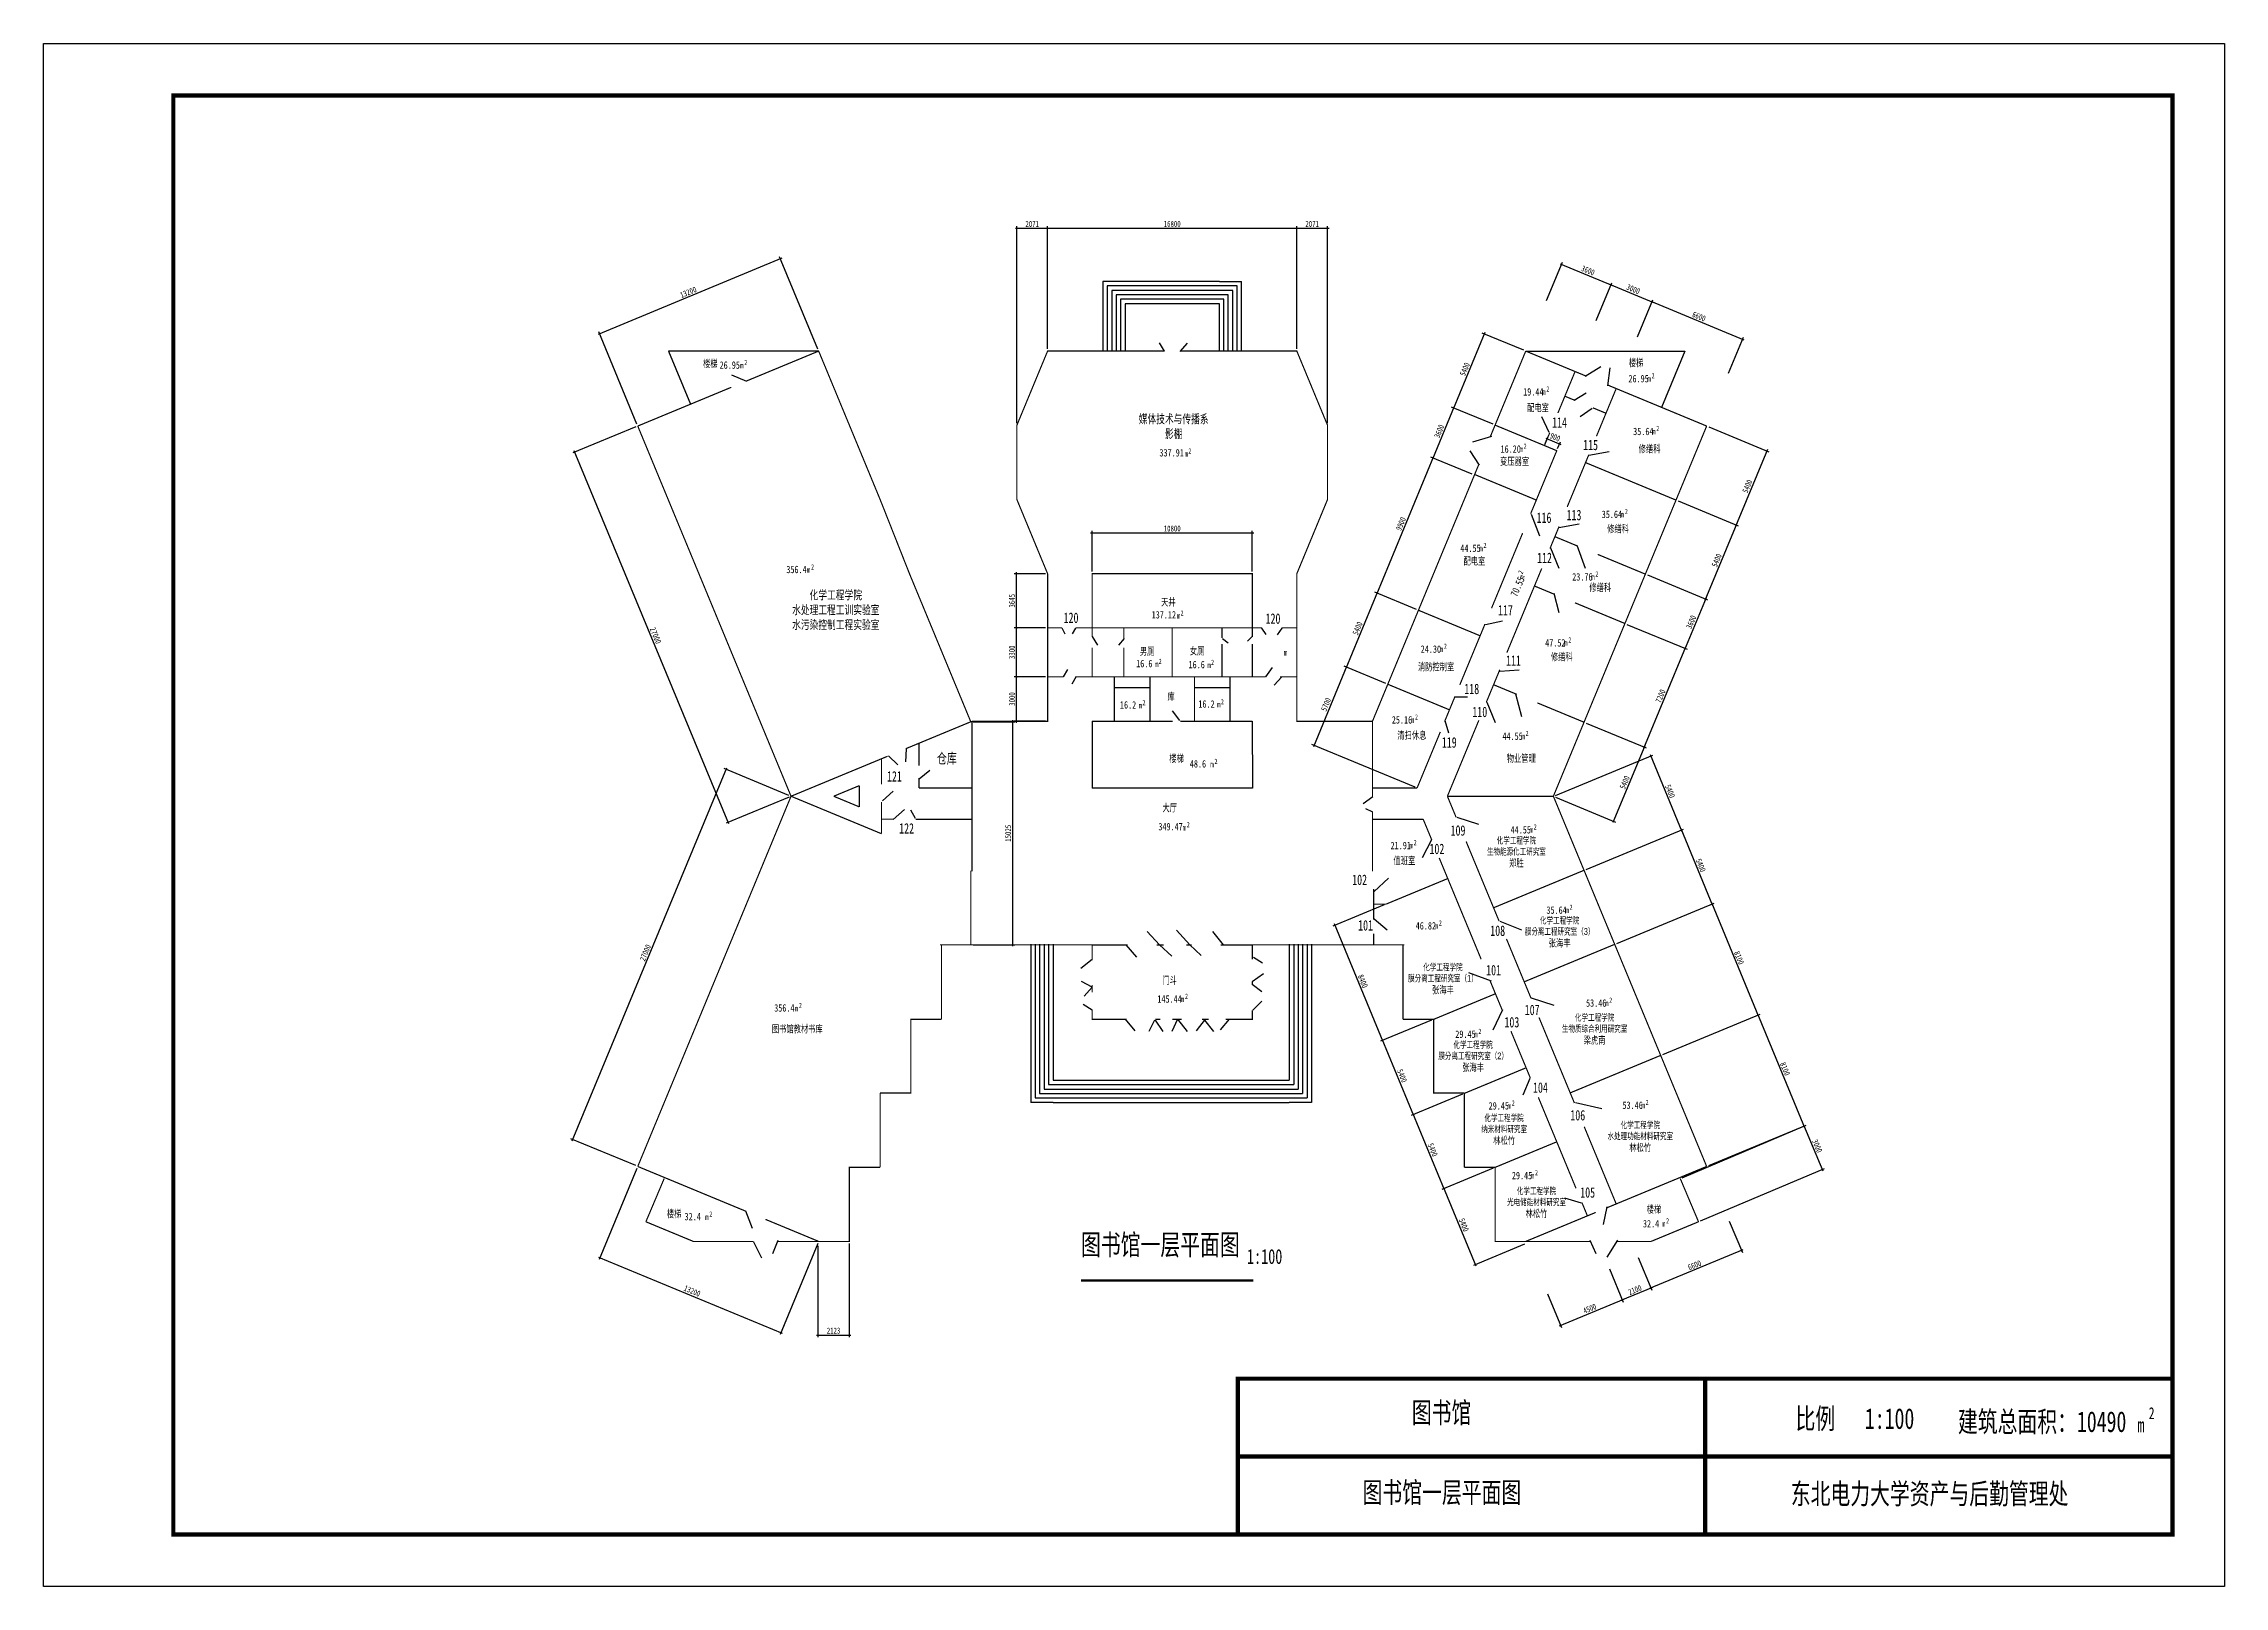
# Model space of a CAD drawing. Extents: x -75830 to 71170, y -83907 to 20043.
import ezdxf

# ---------------------------------------------------------------- set-up
doc = ezdxf.new("R2010")
doc.units = 0
doc.layers.get('0').update_dxf_attribs({"linetype": 'CONTINUOUS'})
doc.layers.get('DEFPOINTS').update_dxf_attribs({"linetype": 'CONTINUOUS'})
doc.styles.add('1', font='', dxfattribs={"width": 0.7, "height": 400})
doc.styles.get("Standard").update_dxf_attribs({"font": '', "width": 0.7, "height": 700})
doc.styles.get('1').set_extended_font_data('FangSong_GB2312')
doc.styles.get('Standard').set_extended_font_data('FangSong_GB2312')
doc.dimstyles.get("Standard").update_dxf_attribs({"dimtxt": 0.18, "dimasz": 0.18, "dimexe": 0.18, "dimexo": 0.0625, "dimgap": 0.09, "dimtad": 0, "dimtih": 1, "dimtoh": 1, "dimdec": 4, "dimzin": 0, "dimdsep": 46, "dimtxsty": 'Standard', "dimcen": 0.09, "dimadec": 0, "dimazin": 0, "dimtfac": 1, "dimtdec": 4, "dimtofl": 0, "dimtmove": 0, "dimatfit": 3, "dimfxl": 1, "dimtolj": 1, "dimtzin": 0, "dimarcsym": 0})

# ---------------------------------------------------------------- blocks, each defined once
blk = doc.blocks.new('_ARCHTICK')
at = {"color": 0, "linetype": 'ByBlock', "const_width": 0.15}
blk.add_lwpolyline([(-0.5, -0.5), (0.5, 0.5)], dxfattribs=at)
blk = doc.blocks.new('*D1')
at = {"color": 0, "linetype": 'ByBlock'}
for p, q in [((36410, -5782), (40464, -7461)), ((40364, -7311), (38221, -12485)), ((34344, -10770), (38398, -12450))]:
    blk.add_line(p, q, dxfattribs=at)
at = {"layer": 'DEFPOINTS', "color": 0, "linetype": 'ByBlock'}
for p in [(36272, -5724), (34205, -10713), (38259, -12392)]:
    blk.add_point(p, dxfattribs=at)
at = {"color": 0, "linetype": 'ByBlock', "xscale": 100, "yscale": 100, "zscale": 100}
for p, rotation in [((40326, -7403), 67.5), ((38259, -12392), 247.5)]:
    blk.add_blockref('_ARCHTICK', p, dxfattribs=dict(at, rotation=rotation))
at = {"color": 0, "linetype": 'ByBlock', "insert": (39015, -9783), "char_height": 400, "attachment_point": 5, "rotation": 67.5, "style": '1'}
blk.add_mtext('\\A1;5400', dxfattribs=at)
blk = doc.blocks.new('*D2')
at = {"color": 0, "linetype": 'ByBlock'}
for p, q in [((38297, -12300), (36154, -17474)), ((32277, -15759), (36331, -17439))]:
    blk.add_line(p, q, dxfattribs=at)
at = {"layer": 'DEFPOINTS', "color": 0, "linetype": 'ByBlock'}
for p in [(34205, -10713), (32139, -15702), (36193, -17381)]:
    blk.add_point(p, dxfattribs=at)
at = {"color": 0, "linetype": 'ByBlock', "xscale": 100, "yscale": 100, "zscale": 100}
for p, rotation in [((38259, -12392), 67.5), ((36193, -17381), 247.5)]:
    blk.add_blockref('_ARCHTICK', p, dxfattribs=dict(at, rotation=rotation))
at = {"color": 0, "linetype": 'ByBlock', "insert": (36949, -14772), "char_height": 400, "attachment_point": 5, "rotation": 67.5, "style": '1'}
blk.add_mtext('\\A1;5400', dxfattribs=at)
blk = doc.blocks.new('*D3')
at = {"color": 0, "linetype": 'ByBlock'}
for p, q in [((36231, -17289), (34777, -20800)), ((30900, -19085), (34953, -20765))]:
    blk.add_line(p, q, dxfattribs=at)
at = {"layer": 'DEFPOINTS', "color": 0, "linetype": 'ByBlock'}
for p in [(32139, -15702), (30761, -19028), (34815, -20707)]:
    blk.add_point(p, dxfattribs=at)
at = {"color": 0, "linetype": 'ByBlock', "xscale": 100, "yscale": 100, "zscale": 100}
for p, rotation in [((36193, -17381), 67.5), ((34815, -20707), 247.5)]:
    blk.add_blockref('_ARCHTICK', p, dxfattribs=dict(at, rotation=rotation))
at = {"color": 0, "linetype": 'ByBlock', "insert": (35227, -18929), "char_height": 400, "attachment_point": 5, "rotation": 67.5, "style": '1'}
blk.add_mtext('\\A1;3600', dxfattribs=at)
blk = doc.blocks.new('*D4')
at = {"color": 0, "linetype": 'ByBlock'}
for p, q in [((34853, -20615), (32021, -27451)), ((28144, -25737), (32198, -27416))]:
    blk.add_line(p, q, dxfattribs=at)
at = {"layer": 'DEFPOINTS', "color": 0, "linetype": 'ByBlock'}
for p in [(30761, -19028), (28006, -25680), (32060, -27359)]:
    blk.add_point(p, dxfattribs=at)
at = {"color": 0, "linetype": 'ByBlock', "xscale": 100, "yscale": 100, "zscale": 100}
for p, rotation in [((34815, -20707), 67.5), ((32060, -27359), 247.5)]:
    blk.add_blockref('_ARCHTICK', p, dxfattribs=dict(at, rotation=rotation))
at = {"color": 0, "linetype": 'ByBlock', "insert": (33160, -23918), "char_height": 400, "attachment_point": 5, "rotation": 67.5, "style": '1'}
blk.add_mtext('\\A1;7200', dxfattribs=at)
blk = doc.blocks.new('*D5')
at = {"color": 0, "linetype": 'ByBlock'}
for p, q in [((32098, -27267), (29955, -32440)), ((26078, -30726), (30132, -32405))]:
    blk.add_line(p, q, dxfattribs=at)
at = {"layer": 'DEFPOINTS', "color": 0, "linetype": 'ByBlock'}
for p in [(28006, -25680), (25939, -30668), (29993, -32348)]:
    blk.add_point(p, dxfattribs=at)
at = {"color": 0, "linetype": 'ByBlock', "xscale": 100, "yscale": 100, "zscale": 100}
for p, rotation in [((32060, -27359), 67.5), ((29993, -32348), 247.5)]:
    blk.add_blockref('_ARCHTICK', p, dxfattribs=dict(at, rotation=rotation))
at = {"color": 0, "linetype": 'ByBlock', "insert": (30749, -29738), "char_height": 400, "attachment_point": 5, "rotation": 67.5, "style": '1'}
blk.add_mtext('\\A1;5400', dxfattribs=at)
blk = doc.blocks.new('*D6')
at = {"color": 0, "linetype": 'ByBlock'}
for p, q in [((26078, -30611), (32634, -27895)), ((32457, -27860), (34600, -33033)), ((28144, -35599), (34701, -32883))]:
    blk.add_line(p, q, dxfattribs=at)
at = {"layer": 'DEFPOINTS', "color": 0, "linetype": 'ByBlock'}
for p in [(25939, -30669), (34562, -32941), (28006, -35657)]:
    blk.add_point(p, dxfattribs=at)
at = {"color": 0, "linetype": 'ByBlock', "xscale": 100, "yscale": 100, "zscale": 100}
for p, rotation in [((32495, -27953), 112.5037971658269), ((34562, -32941), 292.5037971658269)]:
    blk.add_blockref('_ARCHTICK', p, dxfattribs=dict(at, rotation=rotation))
at = {"color": 0, "linetype": 'ByBlock', "insert": (33806, -30332), "char_height": 400, "attachment_point": 5, "rotation": 292.5038, "style": '1'}
blk.add_mtext('\\A1;5400', dxfattribs=at)
blk = doc.blocks.new('*D7')
at = {"color": 0, "linetype": 'ByBlock'}
for p, q in [((34524, -32848), (36667, -38022)), ((30211, -40588), (36767, -37872))]:
    blk.add_line(p, q, dxfattribs=at)
at = {"layer": 'DEFPOINTS', "color": 0, "linetype": 'ByBlock'}
for p in [(28006, -35657), (36629, -37929), (30072, -40646)]:
    blk.add_point(p, dxfattribs=at)
at = {"color": 0, "linetype": 'ByBlock', "xscale": 100, "yscale": 100, "zscale": 100}
for p, rotation in [((34562, -32941), 112.5037971658269), ((36629, -37929), 292.5037971658269)]:
    blk.add_blockref('_ARCHTICK', p, dxfattribs=dict(at, rotation=rotation))
at = {"color": 0, "linetype": 'ByBlock', "insert": (35873, -35320), "char_height": 400, "attachment_point": 5, "rotation": 292.5038, "style": '1'}
blk.add_mtext('\\A1;5400', dxfattribs=at)
blk = doc.blocks.new('*D8')
at = {"color": 0, "linetype": 'ByBlock'}
for p, q in [((36590, -37837), (39767, -45505)), ((33311, -48072), (39868, -45355))]:
    blk.add_line(p, q, dxfattribs=at)
at = {"layer": 'DEFPOINTS', "color": 0, "linetype": 'ByBlock'}
for p in [(30072, -40646), (39729, -45413), (33172, -48129)]:
    blk.add_point(p, dxfattribs=at)
at = {"color": 0, "linetype": 'ByBlock', "xscale": 100, "yscale": 100, "zscale": 100}
for p, rotation in [((36629, -37929), 112.5037971658269), ((39729, -45413), 292.5037971658269)]:
    blk.add_blockref('_ARCHTICK', p, dxfattribs=dict(at, rotation=rotation))
at = {"color": 0, "linetype": 'ByBlock', "insert": (38456, -41556), "char_height": 400, "attachment_point": 5, "rotation": 292.5038, "style": '1'}
blk.add_mtext('\\A1;8100', dxfattribs=at)
blk = doc.blocks.new('*D9')
at = {"color": 0, "linetype": 'ByBlock'}
for p, q in [((39691, -45320), (42868, -52988)), ((36410, -55555), (42968, -52839))]:
    blk.add_line(p, q, dxfattribs=at)
at = {"layer": 'DEFPOINTS', "color": 0, "linetype": 'ByBlock'}
for p in [(33172, -48129), (42829, -52896), (36272, -55613)]:
    blk.add_point(p, dxfattribs=at)
at = {"color": 0, "linetype": 'ByBlock', "xscale": 100, "yscale": 100, "zscale": 100}
for p, rotation in [((39729, -45413), 112.5037971658269), ((42829, -52896), 292.5037971658269)]:
    blk.add_blockref('_ARCHTICK', p, dxfattribs=dict(at, rotation=rotation))
at = {"color": 0, "linetype": 'ByBlock', "insert": (41556, -49040), "char_height": 400, "attachment_point": 5, "rotation": 292.5038, "style": '1'}
blk.add_mtext('\\A1;8100', dxfattribs=at)
blk = doc.blocks.new('*D10')
at = {"color": 0, "linetype": 'ByBlock'}
for p, q in [((34630, -56370), (42973, -52840)), ((42796, -52807), (44105, -55902)), ((35861, -59281), (44204, -55751))]:
    blk.add_line(p, q, dxfattribs=at)
at = {"layer": 'DEFPOINTS', "color": 0, "linetype": 'ByBlock'}
for p in [(44066, -55810), (34492, -56429), (35723, -59339)]:
    blk.add_point(p, dxfattribs=at)
at = {"color": 0, "linetype": 'ByBlock', "xscale": 100, "yscale": 100, "zscale": 100}
for p, rotation in [((42835, -52899), 112.9319791929561), ((44066, -55810), 292.9319791929561)]:
    blk.add_blockref('_ARCHTICK', p, dxfattribs=dict(at, rotation=rotation))
at = {"color": 0, "linetype": 'ByBlock', "insert": (43727, -54237), "char_height": 400, "attachment_point": 5, "rotation": 292.93198, "style": '1'}
blk.add_mtext('\\A1;3000', dxfattribs=at)
blk = doc.blocks.new('*D11')
at = {"color": 0, "linetype": 'ByBlock'}
for p, q in [((21871, -55733), (18424, -57161)), ((20726, -62323), (18525, -57011)), ((23995, -60860), (20549, -62288))]:
    blk.add_line(p, q, dxfattribs=at)
at = {"layer": 'DEFPOINTS', "color": 0, "linetype": 'ByBlock'}
for p in [(22009, -55675), (18563, -57103), (24134, -60803)]:
    blk.add_point(p, dxfattribs=at)
at = {"color": 0, "linetype": 'ByBlock', "xscale": 100, "yscale": 100, "zscale": 100}
for p, rotation in [((18563, -57103), 112.5080832744845), ((20688, -62231), 292.5080832744845)]:
    blk.add_blockref('_ARCHTICK', p, dxfattribs=dict(at, rotation=rotation))
at = {"color": 0, "linetype": 'ByBlock', "insert": (19903, -59552), "char_height": 400, "attachment_point": 5, "rotation": 292.50808, "style": '1'}
blk.add_mtext('\\A1;5400', dxfattribs=at)
blk = doc.blocks.new('*D12')
at = {"color": 0, "linetype": 'ByBlock'}
for p, q in [((19804, -50744), (16357, -52172)), ((18601, -57196), (16458, -52022))]:
    blk.add_line(p, q, dxfattribs=at)
at = {"layer": 'DEFPOINTS', "color": 0, "linetype": 'ByBlock'}
for p in [(19943, -50686), (16496, -52115), (22009, -55675)]:
    blk.add_point(p, dxfattribs=at)
at = {"color": 0, "linetype": 'ByBlock', "xscale": 100, "yscale": 100, "zscale": 100}
for p, rotation in [((16496, -52115), 112.5080832744845), ((18563, -57103), 292.5080832744845)]:
    blk.add_blockref('_ARCHTICK', p, dxfattribs=dict(at, rotation=rotation))
at = {"color": 0, "linetype": 'ByBlock', "insert": (17807, -54494), "char_height": 400, "attachment_point": 5, "rotation": 292.50808, "style": '1'}
blk.add_mtext('\\A1;5400', dxfattribs=at)
blk = doc.blocks.new('*D13')
at = {"color": 0, "linetype": 'ByBlock'}
for p, q in [((17730, -45755), (14289, -47181)), ((16534, -52207), (14389, -47031))]:
    blk.add_line(p, q, dxfattribs=at)
at = {"layer": 'DEFPOINTS', "color": 0, "linetype": 'ByBlock'}
for p in [(17868, -45697), (14427, -47123), (19943, -50686)]:
    blk.add_point(p, dxfattribs=at)
at = {"color": 0, "linetype": 'ByBlock', "xscale": 100, "yscale": 100, "zscale": 100}
for p, rotation in [((14427, -47123), 112.5080832744845), ((16496, -52115), 292.5080832744845)]:
    blk.add_blockref('_ARCHTICK', p, dxfattribs=dict(at, rotation=rotation))
at = {"color": 0, "linetype": 'ByBlock', "insert": (15739, -49504), "char_height": 400, "attachment_point": 5, "rotation": 292.50808, "style": '1'}
blk.add_mtext('\\A1;5400', dxfattribs=at)
blk = doc.blocks.new('*D14')
at = {"color": 0, "linetype": 'ByBlock'}
for p, q in [((14524, -37994), (11074, -39423)), ((14466, -47216), (11175, -39274))]:
    blk.add_line(p, q, dxfattribs=at)
at = {"layer": 'DEFPOINTS', "color": 0, "linetype": 'ByBlock'}
for p in [(14662, -37937), (11213, -39366), (17868, -45697)]:
    blk.add_point(p, dxfattribs=at)
at = {"color": 0, "linetype": 'ByBlock', "xscale": 100, "yscale": 100, "zscale": 100}
for p, rotation in [((11213, -39366), 112.5080832744845), ((14427, -47123), 292.5080832744845)]:
    blk.add_blockref('_ARCHTICK', p, dxfattribs=dict(at, rotation=rotation))
at = {"color": 0, "linetype": 'ByBlock', "insert": (13097, -43130), "char_height": 400, "attachment_point": 5, "rotation": 292.50808, "style": '1'}
blk.add_mtext('\\A1;8400', dxfattribs=at)
blk = doc.blocks.new('*D15')
at = {"color": 0, "linetype": 'ByBlock'}
for p, q in [((21320, 575), (19178, -4597)), ((23937, -617), (21144, 540)), ((21871, -5604), (19078, -4447))]:
    blk.add_line(p, q, dxfattribs=at)
at = {"layer": 'DEFPOINTS', "color": 0, "linetype": 'ByBlock'}
for p in [(24076, -674), (19216, -4505), (22010, -5662)]:
    blk.add_point(p, dxfattribs=at)
at = {"color": 0, "linetype": 'ByBlock', "xscale": 100, "yscale": 100, "zscale": 100}
for p, rotation in [((21282, 483), 67.50000000000009), ((19216, -4505), 247.5000000000001)]:
    blk.add_blockref('_ARCHTICK', p, dxfattribs=dict(at, rotation=rotation))
at = {"color": 0, "linetype": 'ByBlock', "insert": (19972, -1896), "char_height": 400, "attachment_point": 5, "rotation": 67.5, "style": '1'}
blk.add_mtext('\\A1;5400', dxfattribs=at)
blk = doc.blocks.new('*D16')
at = {"color": 0, "linetype": 'ByBlock'}
for p, q in [((19255, -4412), (17782, -7966)), ((20476, -8974), (17682, -7817))]:
    blk.add_line(p, q, dxfattribs=at)
at = {"layer": 'DEFPOINTS', "color": 0, "linetype": 'ByBlock'}
for p in [(22010, -5662), (17821, -7874), (20614, -9031)]:
    blk.add_point(p, dxfattribs=at)
at = {"color": 0, "linetype": 'ByBlock', "xscale": 100, "yscale": 100, "zscale": 100}
for p, rotation in [((19216, -4505), 67.50000000000009), ((17821, -7874), 247.5000000000001)]:
    blk.add_blockref('_ARCHTICK', p, dxfattribs=dict(at, rotation=rotation))
at = {"color": 0, "linetype": 'ByBlock', "insert": (18241, -6074), "char_height": 400, "attachment_point": 5, "rotation": 67.5, "style": '1'}
blk.add_mtext('\\A1;3600', dxfattribs=at)
blk = doc.blocks.new('*D17')
at = {"color": 0, "linetype": 'ByBlock'}
for p, q in [((17859, -7782), (14012, -17069)), ((16705, -18077), (13912, -16919))]:
    blk.add_line(p, q, dxfattribs=at)
at = {"layer": 'DEFPOINTS', "color": 0, "linetype": 'ByBlock'}
for p in [(20614, -9031), (14050, -16977), (16844, -18134)]:
    blk.add_point(p, dxfattribs=at)
at = {"color": 0, "linetype": 'ByBlock', "xscale": 100, "yscale": 100, "zscale": 100}
for p, rotation in [((17821, -7874), 67.50000000000009), ((14050, -16977), 247.5000000000001)]:
    blk.add_blockref('_ARCHTICK', p, dxfattribs=dict(at, rotation=rotation))
at = {"color": 0, "linetype": 'ByBlock', "insert": (15658, -12311), "char_height": 400, "attachment_point": 5, "rotation": 67.5, "style": '1'}
blk.add_mtext('\\A1;9900', dxfattribs=at)
blk = doc.blocks.new('*D18')
at = {"color": 0, "linetype": 'ByBlock'}
for p, q in [((14088, -16884), (11945, -22058)), ((14639, -23066), (11845, -21908))]:
    blk.add_line(p, q, dxfattribs=at)
at = {"layer": 'DEFPOINTS', "color": 0, "linetype": 'ByBlock'}
for p in [(16844, -18134), (11984, -21966), (14777, -23123)]:
    blk.add_point(p, dxfattribs=at)
at = {"color": 0, "linetype": 'ByBlock', "xscale": 100, "yscale": 100, "zscale": 100}
for p, rotation in [((14050, -16977), 67.50000000000009), ((11984, -21966), 247.5000000000001)]:
    blk.add_blockref('_ARCHTICK', p, dxfattribs=dict(at, rotation=rotation))
at = {"color": 0, "linetype": 'ByBlock', "insert": (12740, -19357), "char_height": 400, "attachment_point": 5, "rotation": 67.5, "style": '1'}
blk.add_mtext('\\A1;5400', dxfattribs=at)
blk = doc.blocks.new('*D19')
at = {"color": 0, "linetype": 'ByBlock'}
for p, q in [((12022, -21873), (9762, -27331)), ((16612, -30060), (9661, -27181))]:
    blk.add_line(p, q, dxfattribs=at)
at = {"layer": 'DEFPOINTS', "color": 0, "linetype": 'ByBlock'}
for p in [(14777, -23123), (9800, -27238), (16751, -30117)]:
    blk.add_point(p, dxfattribs=at)
at = {"color": 0, "linetype": 'ByBlock', "xscale": 100, "yscale": 100, "zscale": 100}
for p, rotation in [((11984, -21966), 67.50000000000009), ((9800, -27238), 247.5000000000001)]:
    blk.add_blockref('_ARCHTICK', p, dxfattribs=dict(at, rotation=rotation))
at = {"color": 0, "linetype": 'ByBlock', "insert": (10615, -24487), "char_height": 400, "attachment_point": 5, "rotation": 67.5, "style": '1'}
blk.add_mtext('\\A1;5700', dxfattribs=at)
blk = doc.blocks.new('*D20')
at = {"color": 0, "linetype": 'ByBlock'}
for p, q in [((10817, 7594), (8546, 7594)), ((8646, -522), (8646, 7744)), ((10717, -5522), (10717, 7744))]:
    blk.add_line(p, q, dxfattribs=at)
at = {"layer": 'DEFPOINTS', "color": 0, "linetype": 'ByBlock'}
for p in [(8646, 7594), (8646, -672), (10717, -5672)]:
    blk.add_point(p, dxfattribs=at)
at = {"color": 0, "linetype": 'ByBlock', "xscale": 100, "yscale": 100, "zscale": 100, "rotation": 180}
blk.add_blockref('_ARCHTICK', (8646, 7594), dxfattribs=at)
at = {"color": 0, "linetype": 'ByBlock', "xscale": 100, "yscale": 100, "zscale": 100}
blk.add_blockref('_ARCHTICK', (10717, 7594), dxfattribs=at)
at = {"color": 0, "linetype": 'ByBlock', "insert": (9681, 7894), "char_height": 400, "attachment_point": 5, "style": '1'}
blk.add_mtext('\\A1;2071', dxfattribs=at)
blk = doc.blocks.new('*D21')
at = {"color": 0, "linetype": 'ByBlock'}
for p, q in [((8746, 7594), (-8254, 7594)), ((-8154, -522), (-8154, 7744))]:
    blk.add_line(p, q, dxfattribs=at)
at = {"layer": 'DEFPOINTS', "color": 0, "linetype": 'ByBlock'}
for p in [(-8154, 7594), (-8154, -672), (8646, -672)]:
    blk.add_point(p, dxfattribs=at)
at = {"color": 0, "linetype": 'ByBlock', "xscale": 100, "yscale": 100, "zscale": 100, "rotation": 180}
blk.add_blockref('_ARCHTICK', (-8154, 7594), dxfattribs=at)
at = {"color": 0, "linetype": 'ByBlock', "xscale": 100, "yscale": 100, "zscale": 100}
blk.add_blockref('_ARCHTICK', (8646, 7594), dxfattribs=at)
at = {"color": 0, "linetype": 'ByBlock', "insert": (246, 7894), "char_height": 400, "attachment_point": 5, "style": '1'}
blk.add_mtext('\\A1;16800', dxfattribs=at)
blk = doc.blocks.new('*D22')
at = {"color": 0, "linetype": 'ByBlock'}
for p, q in [((-8054, 7594), (-10325, 7594)), ((-10225, -5522), (-10225, 7744))]:
    blk.add_line(p, q, dxfattribs=at)
at = {"layer": 'DEFPOINTS', "color": 0, "linetype": 'ByBlock'}
for p in [(-10225, 7594), (-8154, -672), (-10225, -5672)]:
    blk.add_point(p, dxfattribs=at)
at = {"color": 0, "linetype": 'ByBlock', "xscale": 100, "yscale": 100, "zscale": 100, "rotation": 180}
blk.add_blockref('_ARCHTICK', (-10225, 7594), dxfattribs=at)
at = {"color": 0, "linetype": 'ByBlock', "xscale": 100, "yscale": 100, "zscale": 100}
blk.add_blockref('_ARCHTICK', (-8154, 7594), dxfattribs=at)
at = {"color": 0, "linetype": 'ByBlock', "insert": (-9190, 7894), "char_height": 400, "attachment_point": 5, "style": '1'}
blk.add_mtext('\\A1;2071', dxfattribs=at)
blk = doc.blocks.new('*D23')
at = {"color": 0, "linetype": 'ByBlock'}
for p, q in [((25393, -6901), (25585, -6439)), ((25435, -6539), (26451, -6960)), ((26225, -7245), (26416, -6783))]:
    blk.add_line(p, q, dxfattribs=at)
at = {"layer": 'DEFPOINTS', "color": 0, "linetype": 'ByBlock'}
for p in [(25336, -7039), (26359, -6922), (26167, -7384)]:
    blk.add_point(p, dxfattribs=at)
at = {"color": 0, "linetype": 'ByBlock', "xscale": 100, "yscale": 100, "zscale": 100}
for p, rotation in [((25527, -6577), 157.5000000000001), ((26359, -6922), 337.5000000000001)]:
    blk.add_blockref('_ARCHTICK', p, dxfattribs=dict(at, rotation=rotation))
at = {"color": 0, "linetype": 'ByBlock', "insert": (26058, -6472), "char_height": 400, "attachment_point": 5, "rotation": 337.5, "style": '1'}
blk.add_mtext('\\A1;900', dxfattribs=at)
blk = doc.blocks.new('*D24')
at = {"color": 0, "linetype": 'ByBlock'}
for p, q in [((-5254, -12929), (5746, -12929)), ((-5154, -15522), (-5154, -12779)), ((5646, -15522), (5646, -12779))]:
    blk.add_line(p, q, dxfattribs=at)
at = {"layer": 'DEFPOINTS', "color": 0, "linetype": 'ByBlock'}
for p in [(5646, -12929), (-5154, -15672), (5646, -15672)]:
    blk.add_point(p, dxfattribs=at)
at = {"color": 0, "linetype": 'ByBlock', "xscale": 100, "yscale": 100, "zscale": 100, "rotation": 180}
blk.add_blockref('_ARCHTICK', (-5154, -12929), dxfattribs=at)
at = {"color": 0, "linetype": 'ByBlock', "xscale": 100, "yscale": 100, "zscale": 100}
blk.add_blockref('_ARCHTICK', (5646, -12929), dxfattribs=at)
at = {"color": 0, "linetype": 'ByBlock', "insert": (246, -12629), "char_height": 400, "attachment_point": 5, "style": '1'}
blk.add_mtext('\\A1;10800', dxfattribs=at)
blk = doc.blocks.new('*D25')
at = {"color": 0, "linetype": 'ByBlock'}
for p, q in [((-8304, -22617), (-10404, -22617)), ((-10254, -25717), (-10254, -22517)), ((-8304, -25617), (-10404, -25617))]:
    blk.add_line(p, q, dxfattribs=at)
at = {"layer": 'DEFPOINTS', "color": 0, "linetype": 'ByBlock'}
for p in [(-10254, -22617), (-8154, -22617), (-8154, -25617)]:
    blk.add_point(p, dxfattribs=at)
at = {"color": 0, "linetype": 'ByBlock', "xscale": 100, "yscale": 100, "zscale": 100}
for p, rotation in [((-10254, -22617), 90), ((-10254, -25617), 270)]:
    blk.add_blockref('_ARCHTICK', p, dxfattribs=dict(at, rotation=rotation))
at = {"color": 0, "linetype": 'ByBlock', "insert": (-10554, -24117), "char_height": 400, "attachment_point": 5, "rotation": 90, "style": '1'}
blk.add_mtext('\\A1;3000', dxfattribs=at)
blk = doc.blocks.new('*D26')
at = {"color": 0, "linetype": 'ByBlock'}
for p, q in [((-8304, -19317), (-10404, -19317)), ((-10254, -22717), (-10254, -19217))]:
    blk.add_line(p, q, dxfattribs=at)
at = {"layer": 'DEFPOINTS', "color": 0, "linetype": 'ByBlock'}
for p in [(-10254, -19317), (-8154, -19317), (-8154, -22617)]:
    blk.add_point(p, dxfattribs=at)
at = {"color": 0, "linetype": 'ByBlock', "xscale": 100, "yscale": 100, "zscale": 100}
for p, rotation in [((-10254, -19317), 90), ((-10254, -22617), 270)]:
    blk.add_blockref('_ARCHTICK', p, dxfattribs=dict(at, rotation=rotation))
at = {"color": 0, "linetype": 'ByBlock', "insert": (-10554, -20967), "char_height": 400, "attachment_point": 5, "rotation": 90, "style": '1'}
blk.add_mtext('\\A1;3300', dxfattribs=at)
blk = doc.blocks.new('*D27')
at = {"color": 0, "linetype": 'ByBlock'}
for p, q in [((-8304, -15672), (-10404, -15672)), ((-10254, -19417), (-10254, -15572))]:
    blk.add_line(p, q, dxfattribs=at)
at = {"layer": 'DEFPOINTS', "color": 0, "linetype": 'ByBlock'}
for p in [(-10254, -15672), (-8154, -15672), (-8154, -19317)]:
    blk.add_point(p, dxfattribs=at)
at = {"color": 0, "linetype": 'ByBlock', "xscale": 100, "yscale": 100, "zscale": 100}
for p, rotation in [((-10254, -15672), 90), ((-10254, -19317), 270)]:
    blk.add_blockref('_ARCHTICK', p, dxfattribs=dict(at, rotation=rotation))
at = {"color": 0, "linetype": 'ByBlock', "insert": (-10554, -17495), "char_height": 400, "attachment_point": 5, "rotation": 90, "style": '1'}
blk.add_mtext('\\A1;3645', dxfattribs=at)
blk = doc.blocks.new('*D28')
at = {"color": 0, "linetype": 'ByBlock'}
for p, q in [((-26072, 5581), (-38448, 455)), ((-23647, -536), (-26222, 5681)), ((-35838, -5586), (-38413, 632))]:
    blk.add_line(p, q, dxfattribs=at)
at = {"layer": 'DEFPOINTS', "color": 0, "linetype": 'ByBlock'}
for p in [(-38355, 493), (-23589, -674), (-35780, -5724)]:
    blk.add_point(p, dxfattribs=at)
at = {"color": 0, "linetype": 'ByBlock', "xscale": 100, "yscale": 100, "zscale": 100}
for p, rotation in [((-26164, 5543), 22.5), ((-38355, 493), 202.4999999999999)]:
    blk.add_blockref('_ARCHTICK', p, dxfattribs=dict(at, rotation=rotation))
at = {"color": 0, "linetype": 'ByBlock', "insert": (-32375, 3295), "char_height": 400, "attachment_point": 5, "rotation": 22.5, "style": '1'}
blk.add_mtext('\\A1;13200', dxfattribs=at)
blk = doc.blocks.new('*D29')
at = {"color": 0, "linetype": 'ByBlock'}
for p, q in [((-13182, -25650), (-10363, -25650)), ((-10513, -25550), (-10513, -40775)), ((-13182, -40675), (-10363, -40675))]:
    blk.add_line(p, q, dxfattribs=at)
at = {"layer": 'DEFPOINTS', "color": 0, "linetype": 'ByBlock'}
for p in [(-13332, -25650), (-13332, -40675), (-10513, -40675)]:
    blk.add_point(p, dxfattribs=at)
at = {"color": 0, "linetype": 'ByBlock', "xscale": 100, "yscale": 100, "zscale": 100}
for p, rotation in [((-10513, -25650), 90), ((-10513, -40675), 270)]:
    blk.add_blockref('_ARCHTICK', p, dxfattribs=dict(at, rotation=rotation))
at = {"color": 0, "linetype": 'ByBlock', "insert": (-10813, -33163), "char_height": 400, "attachment_point": 5, "rotation": 90, "style": '1'}
blk.add_mtext('\\A1;15025', dxfattribs=at)
blk = doc.blocks.new('*D30')
at = {"color": 0, "linetype": 'ByBlock'}
for p, q in [((-35838, -55751), (-38381, -61891)), ((-38416, -61714), (-26036, -66843)), ((-23642, -60803), (-26186, -66943))]:
    blk.add_line(p, q, dxfattribs=at)
at = {"layer": 'DEFPOINTS', "color": 0, "linetype": 'ByBlock'}
for p in [(-35780, -55613), (-23585, -60664), (-26128, -66804)]:
    blk.add_point(p, dxfattribs=at)
at = {"color": 0, "linetype": 'ByBlock', "xscale": 100, "yscale": 100, "zscale": 100}
for p, rotation in [((-38324, -61753), 157.4985960512129), ((-26128, -66804), 337.4985960512128)]:
    blk.add_blockref('_ARCHTICK', p, dxfattribs=dict(at, rotation=rotation))
at = {"color": 0, "linetype": 'ByBlock', "insert": (-32111, -64001), "char_height": 400, "attachment_point": 5, "rotation": 337.4986, "style": '1'}
blk.add_mtext('\\A1;13200', dxfattribs=at)
blk = doc.blocks.new('*D31')
at = {"color": 0, "linetype": 'ByBlock'}
for p, q in [((-23642, -60953), (-23642, -67126)), ((-21519, -60814), (-21519, -67126)), ((-23742, -66976), (-21419, -66976))]:
    blk.add_line(p, q, dxfattribs=at)
at = {"layer": 'DEFPOINTS', "color": 0, "linetype": 'ByBlock'}
for p in [(-23642, -60803), (-21519, -60664), (-21519, -66976)]:
    blk.add_point(p, dxfattribs=at)
at = {"color": 0, "linetype": 'ByBlock', "xscale": 100, "yscale": 100, "zscale": 100, "rotation": 180}
blk.add_blockref('_ARCHTICK', (-23642, -66976), dxfattribs=at)
at = {"color": 0, "linetype": 'ByBlock', "xscale": 100, "yscale": 100, "zscale": 100}
blk.add_blockref('_ARCHTICK', (-21519, -66976), dxfattribs=at)
at = {"color": 0, "linetype": 'ByBlock', "insert": (-22581, -66676), "char_height": 400, "attachment_point": 5, "style": '1'}
blk.add_mtext('\\A1;2123', dxfattribs=at)
blk = doc.blocks.new('*D32')
at = {"color": 0, "linetype": 'ByBlock'}
for p, q in [((-40195, -53892), (-29787, -28763)), ((-25586, -30611), (-29963, -28798)), ((-35919, -55555), (-40296, -53742))]:
    blk.add_line(p, q, dxfattribs=at)
at = {"layer": 'DEFPOINTS', "color": 0, "linetype": 'ByBlock'}
for p in [(-29825, -28856), (-25448, -30669), (-35780, -55613)]:
    blk.add_point(p, dxfattribs=at)
at = {"color": 0, "linetype": 'ByBlock', "xscale": 100, "yscale": 100, "zscale": 100}
for p, rotation in [((-29825, -28856), 67.49924066402694), ((-40157, -53800), 247.499240664027)]:
    blk.add_blockref('_ARCHTICK', p, dxfattribs=dict(at, rotation=rotation))
at = {"color": 0, "linetype": 'ByBlock', "insert": (-35268, -41213), "char_height": 400, "attachment_point": 5, "rotation": 67.49924, "style": '1'}
blk.add_mtext('\\A1;27000', dxfattribs=at)
blk = doc.blocks.new('*D33')
at = {"color": 0, "linetype": 'ByBlock'}
for p, q in [((-35919, -5782), (-40160, -7538)), ((-29649, -32518), (-40059, -7389)), ((-25585, -30726), (-29826, -32483))]:
    blk.add_line(p, q, dxfattribs=at)
at = {"layer": 'DEFPOINTS', "color": 0, "linetype": 'ByBlock'}
for p in [(-35780, -5724), (-40021, -7481), (-25447, -30668)]:
    blk.add_point(p, dxfattribs=at)
at = {"color": 0, "linetype": 'ByBlock', "xscale": 100, "yscale": 100, "zscale": 100}
for p, rotation in [((-40021, -7481), 112.5025924522296), ((-29688, -32425), 292.5025924522296)]:
    blk.add_blockref('_ARCHTICK', p, dxfattribs=dict(at, rotation=rotation))
at = {"color": 0, "linetype": 'ByBlock', "insert": (-34577, -19838), "char_height": 400, "attachment_point": 5, "rotation": 292.50259, "style": '1'}
blk.add_mtext('\\A1;27000', dxfattribs=at)

msp = doc.modelspace()

# ---------------------------------------------------------------- linework, layer by layer
for p, q in [((-75829.9, -83906.6), (-75829.9, 20043.4)), ((-75829.9, 20043.4), (71170.1, 20043.4)), ((71170.1, 20043.4), (71170.1, -83906.6)), ((-4433.4, 4019.2), (-4433.4, -672.4)), ((-2933.4, 4019.2), (-4433.4, 4019.2)), ((-4133.4, 3719.2), (-4133.4, -672.4)), ((4624.6, 3719.2), (-4133.4, 3719.2)), ((4324.6, 3419.2), (-3833.4, 3419.2)), ((-3833.4, 3419.2), (-3833.4, -672.4)), ((4024.6, 3119.2), (-3533.4, 3119.2)), ((-3533.4, 3119.2), (-3533.4, -672.4)), ((3424.6, 4019.2), (-2933.4, 4019.2)), ((3424.6, 4019.2), (4924.6, 4019.2)), ((4024.6, -655.5), (4024.6, 3119.2)), ((4324.6, -655.5), (4324.6, 3419.2)), ((4624.6, -655.5), (4624.6, 3719.2)), ((4924.6, -655.5), (4924.6, 4019.2)), ((3724.6, 2819.2), (-3233.4, 2819.2)), ((-3233.4, 2819.2), (-3233.4, -672.4)), ((3424.6, 2519.2), (-2933.4, 2519.2)), ((-2933.4, 2519.2), (-2933.4, -672.4)), ((3424.6, -655.5), (3424.6, 2519.2)), ((3724.6, -655.5), (3724.6, 2819.2)), ((-23584.2, -674.4), (-33708, -674.4)), ((-33708, -674.4), (-32226.1, -4252)), ((-264.6, -687.4), (-607, -117.6)), ((781.4, -706.4), (1275.9, -136.6)), ((24076.5, -672.7), (34798.1, -672.7)), ((34798.1, -672.7), (33228, -4463.4)), ((-28417.2, -2712.3), (-29448.5, -2286.1)), ((28078.8, -2358.2), (29129.4, -1712.6)), ((29614.2, -3003.9), (29775.9, -1793.3)), ((27351.5, -3972.3), (28159.6, -3488.1)), ((25654.4, -6151.4), (25169.5, -5102.2)), ((28563.7, -4537.3), (27755.5, -5102.2)), ((21775.4, -6417.1), (20482.4, -6820.6)), ((20967.3, -8354), (20320.8, -7385.6)), ((28321.2, -7684.8), (29695, -7442.7)), ((24442.2, -11663), (25007.9, -13115.7)), ((26300.9, -12550.7), (27674.7, -12308.6)), ((25735.2, -13922.7), (26300.9, -15294.7)), ((27513.1, -13761.3), (28078.8, -15294.7)), ((25977.7, -16989.5), (26300.9, -18280.8)), ((21371.3, -19087.9), (22502.7, -18845.7)), ((-7200.9, -19317.6), (-6992, -19716)), ((-6270.2, -19336.6), (-6498.1, -19716)), ((-5146.3, -19909.6), (-4788.1, -20477.8)), ((-2988.8, -20035.9), (-3368, -20498.8)), ((3627.2, -20035.9), (4027.5, -20330.5)), ((5649.9, -19888.6), (5312.8, -20225.3)), ((6265.1, -19341.5), (6560.1, -19762.3)), ((7634.6, -19341.5), (7318.6, -19783.4)), ((6547.5, -22617.2), (7003.5, -21990.8)), ((-7086.9, -22618), (-6783, -22124.8)), ((-6232.2, -22599), (-6517.1, -23111.1)), ((7630.6, -22617.2), (7117.5, -23186.6)), ((22341.1, -22235.4), (23634.1, -22154.7)), ((751.1, -25556.6), (274.4, -24907.4)), ((19313.8, -23960.2), (20160.5, -23960.2)), ((21452.2, -24333.7), (22017.8, -25705.7)), ((23391.7, -23768.8), (23795.7, -25302.2)), ((-5154.2, -25617.4), (-5153.1, -30122)), ((5645.8, -25617.4), (5646.9, -30119.4)), ((18632.2, -25569), (18880.1, -26393.9)), ((-17685.2, -27475), (-17736.9, -28353.2)), ((-18875, -27939.9), (-18254.2, -28559.8)), ((-16805.8, -29489.7), (-16081.6, -28921.5)), ((-19288.8, -30987.8), (-18564.6, -30316.3)), ((5646.9, -30119.4), (-5153.1, -30122)), ((13775, -30699.6), (13128.5, -31183.8)), ((-18564.6, -32227.7), (-17788.7, -31556.1)), ((-17064.5, -32176), (-17374.8, -31607.8)), ((13775, -31748.7), (13290.1, -31506.6)), ((19431.8, -32071.5), (20886.5, -32555.8)), ((17734.8, -33604.9), (17088.3, -34815.5)), ((13855.8, -37075.3), (14825.5, -36187.5)), ((1427.1, -40675.4), (543.9, -39681.9)), ((13855.8, -38931.5), (14744.7, -39657.9)), ((22341.1, -39092.9), (23795.7, -39657.9)), ((-9289.5, -40635.2), (-9289.5, -51296.4)), ((-8989.5, -40635.2), (-8989.5, -50996.4)), ((-8689.5, -40635.2), (-8689.5, -50696.4)), ((-8389.5, -40635.2), (-8389.5, -50396.4)), ((-8089.5, -40635.2), (-8089.5, -50096.4)), ((-7789.5, -40635.2), (-7789.5, -49796.4)), ((-5154.2, -40675.4), (-2769.9, -40675.4)), ((-2880.3, -40674.7), (-2162.3, -41502)), ((-616.5, -40675.4), (-1444.4, -39792.2)), ((-781.6, -40675.4), (-339.8, -40675.4)), ((-616.5, -40675.4), (212.5, -41446.8)), ((1206.6, -40675.4), (1538, -40675.4)), ((1427.1, -40675.4), (2200.8, -41391.7)), ((3692, -40674.7), (2974, -39792.2)), ((3526.3, -40675.4), (5645.8, -40675.4)), ((8138.9, -40635.2), (8138.9, -49796.4)), ((8438.9, -40635.2), (8438.9, -50096.4)), ((8738.9, -40635.2), (8738.9, -50396.4)), ((9038.9, -40635.2), (9038.9, -50696.4)), ((9338.9, -40635.2), (9338.9, -50996.4)), ((9638.9, -40635.2), (9638.9, -51296.4)), ((-5144.7, -41667.5), (-5917.9, -42274.2)), ((5625, -43156.7), (6398.2, -42605.1)), ((5735.5, -41502), (6343, -41888.1)), ((21775.4, -43128.2), (20240, -42563.3)), ((-5144.7, -43542.8), (-5862.7, -43156.7)), ((-5154.2, -43537.6), (-5697, -44149.5)), ((5625, -43322.1), (6287.8, -43818.5)), ((-5144.7, -45087.1), (-5752.3, -44701)), ((5680.2, -45087.1), (6287.8, -44480.4)), ((22502.7, -45065.1), (21856.2, -46437.1)), ((24442.2, -44258.1), (25977.7, -44742.3)), ((-2935.6, -45693.8), (-2272.8, -46466)), ((-947.3, -45749), (-1333.9, -46521.2)), ((-892.1, -45749), (-395, -46521.2)), ((599.1, -45693.8), (212.5, -46521.2)), ((599.1, -45693.8), (1261.9, -46521.2)), ((2476.9, -45693.8), (1869.4, -46466)), ((2421.7, -45749), (3029.2, -46521.2)), ((4078.6, -45693.8), (3471.1, -46410.9)), ((-7789.5, -49796.4), (8138.9, -49796.4)), ((24361.4, -49688.9), (23876.5, -50818.8)), ((-7789.5, -51296.4), (-9289.5, -51296.4)), ((-8989.5, -50996.4), (9338.9, -50996.4)), ((-8689.5, -50696.4), (9038.9, -50696.4)), ((-8389.5, -50396.4), (8738.9, -50396.4)), ((-8089.5, -50096.4), (8438.9, -50096.4)), ((-7789.5, -51296.4), (8138.9, -51296.4)), ((9638.9, -51296.4), (8138.9, -51296.4)), ((27432.3, -51303), (29210.2, -51706.6)), ((-28515.8, -58606.3), (-28063.2, -59781.6)), ((27836.4, -58082.3), (26705, -57759.5)), ((29533.4, -58324.4), (29291, -59535)), ((-27972.6, -60685.6), (-27429.5, -61770.5)), ((-26343.2, -60595.2), (-26705.3, -61499.3)), ((28402, -60584.2), (28806.1, -61471.9)), ((30260.7, -60584.2), (29533.4, -61714)), ((71170.1, -83906.6), (-75829.9, -83906.6))]:
    msp.add_line(p, q)
at = {"color": 0, "linetype": 'ByBlock'}
for p, q in [((25485.8, 2729.8), (26555.3, 5311.8)), ((26405.6, 5211.5), (29916.3, 3757.3)), ((28830.9, 1398.3), (29881.3, 3934.2)), ((29731.5, 3833.8), (32687.9, 2609.3)), ((31618.5, 288.8), (32653, 2786.1)), ((31618.5, 288.8), (32651.5, 2782.5)), ((32501.7, 2682.2), (38784.1, 80)), ((37751.2, -2152.2), (38749.1, 256.8)), ((37795, -59290), (38676.8, -61418.8)), ((31665.8, -61739.5), (32579.2, -63944.6)), ((38711.8, -61242), (32429.4, -63844.3)), ((29715.6, -62518.8), (30639.1, -64748.3)), ((25536.6, -64188.9), (26481.6, -66470.4)), ((30674.1, -64571.4), (26331.8, -66370.1)), ((32614.2, -63767.8), (30489.3, -64648))]:
    msp.add_line(p, q, dxfattribs=at)
at = {"const_width": 280}
msp.add_lwpolyline([(-67079.9, 16543.4), (67670.1, 16543.4), (67670.1, -80406.6), (-67079.9, -80406.6)], close=True, dxfattribs=at)
for points, const_width in [([(-67079.9, -80406.6), (-67079.9, 16543.4)], 280), ([(-23584.2, -672.4), (-28461.6, -2692.7)], 80), ([(-23584.2, -674.4), (-21517.7, -5661.3), (-19442.9, -10672.4), (-17464.8, -15672.4), (-15398.3, -20661.3), (-13331.8, -25650.3)], 80), ([(-13251.8, -25617.1), (-8154.2, -25617.1), (-8154.2, -15672.4), (-10225.2, -10672.4), (-10225.2, -5672.4), (-8154.2, -672.4), (-273.7, -672.4)], 80), ([(13743.3, -25617.1), (8645.8, -25617.1), (8645.8, -15672.4), (10716.8, -10672.4), (10716.8, -5672.4), (8645.8, -672.4), (810.9, -672.4)], 80), ([(21696.1, -6419.5), (24075.8, -674.4)], 80), ([(24075.8, -672.4), (28181.3, -2373)], 80), ([(27402.5, -2050.3), (26244.5, -4845.9)], 80), ([(29602.6, -2961.7), (30174.1, -3198.4), (36271.7, -5724.1)], 80), ([(-29478.9, -3114), (-29682.6, -3198.4), (-35780.2, -5724.1)], 80), ([(26713.6, -3713.3), (27417.1, -4004.7)], 80), ([(30174.1, -3198.4), (28843.5, -6410.7)], 80), ([(-25447.7, -30668.9), (-27514.2, -25679.9), (-29580.7, -20691), (-31647.2, -15702), (-33730.5, -10672.4), (-35780.2, -5724.1)], 80), ([(22009.3, -5661.3), (26167.5, -7383.7)], 80), ([(25939.2, -30668.9), (28005.7, -25679.9), (30072.2, -20691), (32138.7, -15702), (34222.1, -10672.4), (36271.7, -5724.1)], 80), ([(28609.4, -4498.6), (29485.3, -4861.4)], 80), ([(25695.6, -6171.2), (25336, -7039.3), (26167.5, -7383.7), (24407.9, -11631.6)], 80), ([(13745.8, -25613.3), (20892.1, -8360.6)], 80), ([(28322.3, -7669), (26871.2, -11172.2)], 80), ([(28107.6, -8187.3), (34205.2, -10713.1)], 80), ([(20631.6, -8987.3), (24789.8, -10709.7)], 80), ([(23867.1, -12937.2), (21770.9, -17997.9)], 80), ([(26322.3, -12497.4), (25711.1, -13972.9)], 80), ([(26041.1, -13176.3), (27574.3, -13811.4)], 80), ([(28928.5, -14372.3), (32138.7, -15702)], 80), ([(-6264.3, -19317.4), (-5154.2, -19317.4), (-5154.2, -15672.4), (245.8, -15672.4)], 80), ([(6307.2, -19317.4), (5645.8, -19317.4), (5645.8, -15672.4), (245.8, -15672.4)], 80), ([(25150.7, -15325.9), (22806.1, -20986.2)], 80), ([(24663.4, -16502.3), (26016.1, -17062.6)], 80), ([(27389.9, -17631.6), (30761.1, -19028)], 80), ([(16843, -18133.7), (21001.2, -19856.1)], 80), ([(21324.9, -19074.8), (19631.2, -23163.7)], 80), ([(-8154.2, -19317.4), (-7175.9, -19317.4)], 80), ([(-5154.2, -19317.4), (245.8, -19317.4), (245.8, -22617.4), (-5154.2, -22617.4), (-6242.5, -22617.4)], 80), ([(-5154.2, -19317.4), (-5154.2, -19930.7)], 80), ([(-3018.2, -19320.5), (-3018.2, -20078)], 80), ([(5645.8, -19317.4), (245.8, -19317.4), (245.8, -22617.4), (5645.8, -22617.4), (6547.5, -22617.4)], 80), ([(3606.1, -19320.5), (3606.1, -20014.8)], 80), ([(3606.1, -20414.6), (3606.1, -22617.4)], 80), ([(5645.8, -19317.4), (5645.8, -19930.7)], 80), ([(5645.8, -20414.6), (5645.8, -22617.4)], 80), ([(8645.8, -19317.4), (7634.6, -19317.4)], 80), ([(-5154.2, -20646.1), (-5154.2, -22617.4)], 80), ([(-3018.2, -20667.1), (-3018.2, -22617.4)], 80), ([(-7086.6, -22617.4), (-8154.2, -22617.4)], 80), ([(-5154.2, -25617.4), (-3654.2, -25617.4), (-3654.2, -22617.4), (-1254.2, -22617.4), (-1254.2, -25617.4), (245.8, -25617.4)], 80), ([(-3661, -23346.6), (-1254.2, -23346.6)], 80), ([(5645.8, -25617.4), (4145.8, -25617.4), (4145.8, -22617.4), (1745.8, -22617.4), (1745.8, -25617.4), (794.4, -25617.4)], 80), ([(4152.5, -23346.6), (1745.8, -23346.6)], 80), ([(7516.6, -22617.4), (8645.8, -22617.4)], 80), ([(14776.6, -23122.7), (18934.7, -24845)], 80), ([(22326.6, -22143.9), (21419.7, -24333.4)], 80), ([(21908.1, -23154.2), (23478.4, -23804.6)], 80), ([(19311, -23936.7), (18605.1, -25640.9)], 80), ([(24860.4, -24377.1), (28005.7, -25679.9)], 80), ([(-13251.8, -25617.1), (-17722.4, -27468.9)], 80), ([(-13254.2, -25618.1), (-13251.8, -35719.6)], 80), ([(-3654.2, -25617.4), (-1254.2, -25617.4)], 80), ([(274.4, -25617.4), (245.8, -25617.4)], 80), ([(4145.8, -25617.4), (1745.8, -25617.4)], 80), ([(13745.8, -25613.3), (13745.8, -30117.4), (16750.9, -30117.4)], 80), ([(18317.4, -26335.3), (16750.9, -30117.4)], 80), ([(20914.8, -25552.4), (18795.6, -30668.4)], 80), ([(-16823.6, -27096.6), (-16823.6, -28615.4)], 80), ([(-18942.1, -27974.1), (-25447.7, -30668.9)], 80), ([(-19349.7, -28143), (-19349.9, -29862.9)], 80), ([(-16823.6, -29429), (-16823.6, -30117.4)], 80), ([(-25447.7, -30667.9), (-27514.2, -35656.9), (-29580.7, -40645.8), (-31647.2, -45634.8), (-33730.5, -50664.4), (-35780.2, -55612.7)], 80), ([(-19350.1, -33193.6), (-25447.7, -30667.9)], 80), ([(-20849.9, -29955), (-22572.1, -30668.4)], 80), ([(-20850, -31381.7), (-22572.1, -30668.4)], 80), ([(-20849.9, -29955), (-20850, -31381.7)], 80), ([(-16823.6, -30117.4), (-13254.2, -30117.4)], 80), ([(13745.8, -30117.4), (13745.8, -30723.8)], 80), ([(25939.4, -30668.4), (18795.6, -30668.4)], 80), ([(18795.6, -30668.4), (19383, -32086.9)], 80), ([(25939.2, -30667.9), (28005.7, -35656.9), (30072.2, -40645.8), (32138.7, -45634.8), (34222.1, -50664.4), (36271.7, -55612.7)], 80), ([(-19350, -31056.3), (-19350.1, -33193.6)], 80), ([(-19350, -32217), (-18511.6, -32217.1)], 80), ([(-17045.1, -32217.3), (-16823.6, -32217.4)], 80), ([(-16823.6, -32217.4), (-13252.6, -32217.4)], 80), ([(13745.8, -31722.7), (13745.8, -35718.6)], 80), ([(13745.8, -32217.4), (17164.1, -32217.4)], 80), ([(17164.1, -32217.4), (17744.6, -33619.4)], 80), ([(20057.6, -33716.1), (22278, -39076.3)], 80), ([(18241.4, -34818.8), (21070.9, -41649.5)], 80), ([(-15398.3, -40675.4), (-13332.3, -40675.4), (-13331.8, -35686.5)], 80), ([(14661.8, -37936.9), (18819.6, -36214.7)], 80), ([(21907.8, -38182.7), (28005.7, -35656.9)], 80), ([(13823.7, -38975.2), (13823.5, -36921.8)], 80), ([(14662.5, -37936.7), (13823.6, -37936.7)], 80), ([(-15305.4, -40675.4), (-15305.4, -45697.4)], 80), ([(-13332.3, -40675.4), (-5154.2, -40675.4), (-5154.2, -41722.6)], 80), ([(13823.8, -40675.4), (5645.8, -40675.4), (5645.8, -41667.5)], 80), ([(15889.8, -40675.4), (13823.8, -40675.4), (13823.8, -39918.6)], 80), ([(15796.9, -40675.4), (15796.9, -45697.4)], 80), ([(22778.1, -40283.6), (24429.6, -44270.5)], 80), ([(23974.4, -43171.6), (30072.2, -40645.8)], 80), ([(-5154.2, -43377.3), (-5154.2, -43873.7)], 80), ([(5645.8, -43156.7), (5645.8, -43377.3)], 80), ([(17876.3, -45697.5), (22034.3, -43975.3)], 80), ([(21661.6, -43075.6), (22521, -45150.3)], 80), ([(23974.4, -43171.6), (25099, -42705.8)], 80), ([(-5154.2, -45032), (-5154.2, -45697.4), (-2825.1, -45697.4)], 80), ([(5645.8, -45087.1), (5645.8, -45697.4), (3857.7, -45697.4)], 80), ([(24971.4, -45578.5), (27358.2, -51340.5)], 80), ([(-19442.9, -50664.4), (-17376.9, -50664.4), (-17376.9, -45697.4), (-15310.9, -45697.4)], 80), ([(-892.1, -45697.4), (-560.7, -45697.4)], 80), ([(875.3, -45697.4), (245.8, -45697.4)], 80), ([(2697.8, -45697.4), (2256, -45697.4)], 80), ([(19934.5, -50664.4), (17868.5, -50664.4), (17868.5, -45697.4), (15802.5, -45697.4)], 80), ([(23078.4, -46495.9), (24386.4, -49653.5)], 80), ([(27074.2, -50655), (33172, -48129.2)], 80), ([(19942.8, -50686.5), (24100.8, -48964.2)], 80), ([(-19442.9, -50664.4), (-19442.9, -55675.4)], 80), ([(19934.5, -50664.4), (19934.5, -55675.4)], 80), ([(24925.8, -50955.7), (27464.8, -57085.2)], 80), ([(28020.3, -52938.9), (30173.8, -58137.6)], 80), ([(22009.3, -55675.4), (26167.4, -53953.1)], 80), ([(-28475.9, -58638.2), (-29682.6, -58138.4), (-35780.2, -55612.7)], 80), ([(-23585.1, -60664.4), (-21519.1, -60664.4), (-21519.1, -55675.4), (-19453.1, -55675.4)], 80), ([(24076.6, -60664.4), (22010.6, -60664.4), (22010.6, -55675.4), (19944.6, -55675.4)], 80), ([(29493.6, -58420.2), (30174.1, -58138.4), (36271.7, -55612.7)], 80), ([(24075.8, -60664.4), (28795.7, -58709.3)], 80), ([(27864.2, -58049.4), (28233.6, -58941.3)], 80), ([(-32032.5, -60664.4), (-35231.5, -59339.3)], 80), ([(-23584.2, -60664.4), (-27170.4, -59178.9)], 80), ([(32524, -60664.4), (35723, -59339.3)], 80), ([(-32032.5, -60664.4), (-27972.6, -60664.4)], 80), ([(-26343.2, -60664.4), (-23584.2, -60664.4)], 80), ([(28438.6, -60664.4), (24075.8, -60664.4)], 80), ([(32524, -60664.4), (30209.1, -60664.4)], 80), ([(-5898.8, -63297.6), (5725.1, -63297.6)], 140), ([(67670.1, -80406.6), (4670.1, -80406.6), (4670.1, -69906.6), (67670.1, -69906.6)], 280), ([(36170.1, -69906.6), (36170.1, -80406.6)], 280), ([(4670.1, -75156.6), (67670.1, -75156.6)], 280)]:
    msp.add_lwpolyline(points, dxfattribs=dict(const_width=const_width))
for points in [[(-35237.2, -59352.7, 80, 80, 0), (-34000, -56428.6, 80, 80, 0)], [(35728.7, -59352.7, 80, 80, 0), (34491.5, -56428.6, 80, 80, 0)]]:
    msp.add_lwpolyline(points, format="xyseb")
at = {"layer": 'DEFPOINTS', "color": 0, "linetype": 'ByBlock'}
for p in [(29823.9, 3795.6), (32595.6, 2647.5), (38691.7, 118.2), (24076.5, -672.7), (27402.5, -2050.3), (27402.5, -2050.3), (30174.1, -3198.4), (30174.1, -3198.4), (36271.7, -5724.1), (36271.7, -55612.7), (30174.1, -58138.5), (30174.1, -58138.5), (28233.6, -58941.3), (28233.6, -58941.3), (24076.6, -60664.4), (30581.7, -64609.7), (32521.8, -63806), (26424.2, -66331.8)]:
    msp.add_point(p, dxfattribs=at)

# ---------------------------------------------------------------- block references
at = {"color": 0, "linetype": 'ByBlock', "xscale": 100, "yscale": 100, "zscale": 100}
for p, rotation in [((26497.9, 5173.2), 157.5), ((29823.9, 3795.6), 157.5), ((29823.9, 3795.6), 337.5000000000001), ((32594.1, 2644), 157.5), ((32595.6, 2647.5), 337.5000000000001), ((38691.7, 118.2), 337.4999999999999), ((38619.4, -61280.2), 22.50082855404129), ((30581.7, -64609.7), 202.5008285540413), ((30581.7, -64609.7), 22.50082855404129), ((32521.8, -63806), 22.50082855404129), ((32521.8, -63806), 202.5008285540413), ((26424.2, -66331.8), 202.5008285540413)]:
    msp.add_blockref('_ARCHTICK', p, dxfattribs=dict(at, rotation=rotation))

# ---------------------------------------------------------------- texts
at = {"width": 0.7}
msp.add_text('建筑总面积：10490', height=1400, dxfattribs=at).set_placement((53209.4, -73507.6))
at = {"color": 0, "linetype": 'ByBlock', "char_height": 400, "attachment_point": 5, "style": '1'}
for s, insert, rotation in [('\\A1;3600', (28275.7, 4761.6), 337.5), ('\\A1;3000', (31324.5, 3498.7), 337.5), ('\\A1;6600', (35757.7, 1658.3), 337.5), ('\\A1;6600', (35455.8, -62266), 22.500829), ('\\A1;2100', (31436.9, -63930.7), 22.500829), ('\\A1;4500', (28388.1, -65193.6), 22.500829)]:
    msp.add_mtext(s, dxfattribs=dict(at, insert=insert, rotation=rotation))
for s, insert, char_height, width, attachment_point in [('楼梯', (-31380.3, -1263.4), 500, 6731.283, 1), ('26.95', (-30263.9, -1363.1), 500, 26804.955, 1), ('2', (-28597.1, -1270.9), 350, 5563.903, 1), ('楼梯', (31022.9, -1203.5), 500, 6731.283, 1), ('m', (-28879.5, -1440.2), 400, 5281.471, 1), ('26.95', (30998.6, -2279.2), 500, 11607.939, 1), ('m', (32276.9, -2330.9), 400, 5281.471, 1), ('2', (32559.3, -2161.6), 350, 5563.903, 1), ('19.44', (23904.2, -3169.2), 500, 11607.939, 1), ('配电室', (24166.4, -4235.3), 500, 8481.889, 1), ('m', (25182.5, -3220.9), 400, 5281.471, 1), ('2', (25464.9, -3051.7), 350, 5563.903, 1), ('{\\fPMingLiU|b0|i0|c134|p18;\\C3;媒体技术与传播系\\P影棚}', (344.1, -4939.8), 600, 5855.667, 2), ('114', (25854, -5133.9), 700, 3542.345, 1), ('35.64', (31318, -5835.1), 500, 11607.939, 1), ('2', (32878.7, -5717.6), 350, 5563.903, 1), ('337.91', (-615.5, -7273.4), 500, 17658.161, 1), ('2', (1333.4, -7229.3), 350, 23912.093, 1), ('16.20', (22379, -7020), 500, 11607.939, 1), ('m', (23657.3, -7071.7), 400, 5281.471, 1), ('2', (23939.8, -6902.5), 350, 5563.903, 1), ('115', (27946.3, -6647.8), 700, 3542.345, 1), ('{\\fSimSun|b0|i0|c134|p2;修缮科}', (31689.1, -7004.9), 500, 4727.61, 1), ('m', (32596.3, -5886.9), 400, 5281.471, 1), ('m', (1083.9, -7386.7), 400, 17474.222, 1), ('变压器室', (22343.6, -7848.8), 500, 6222.37, 1), ('116', (24807.9, -11549.9), 700, 3542.345, 1), ('113', (26828, -11369.7), 700, 3542.345, 1), ('35.64', (29199.8, -11420.9), 500, 11607.939, 1), ('m', (30478.1, -11472.6), 400, 5281.471, 1), ('2', (30760.5, -11303.4), 350, 5563.903, 1), ('{\\fSimSun|b0|i0|c134|p2;修缮科}', (29564.6, -12393.8), 500, 9177.126, 1), ('44.55', (19667.7, -13706), 500, 11607.939, 1), ('配电室', (19882.1, -14567.5), 500, 5179.514, 1), ('m', (20946, -13757.7), 400, 5281.471, 1), ('2', (21228.4, -13588.5), 350, 5563.903, 1), ('112', (24844, -14253.3), 700, 3542.345, 1), ('356.4', (-25763.5, -15136.2), 500, 26804.955, 1), ('m', (-24379.2, -15213.3), 400, 5281.471, 1), ('2', (-24096.7, -15044.1), 350, 5563.903, 1), ('23.76', (27208.6, -15635.5), 500, 11607.939, 1), ('m', (28486.9, -15687.2), 400, 5281.471, 1), ('2', (28769.4, -15518), 350, 5563.903, 1), ('{\\fGulim|b0|i0|c129|p34;化\\fPMingLiU|b0|i0|c136|p18;学\\fPMingLiU|b0|i0|c134|p18;工程学院\\P水处理工程工训实验室\\P水污染控制工程实验室}', (-22431.2, -16803.2), 600, 6775.517, 2), ('天井', (-505.7, -17333.5), 500, 9144.146, 1), ('{\\fSimSun|b0|i0|c134|p2;修缮科}', (28365.2, -16348.5), 500, 9177.126, 1), ('120', (-7072.6, -18288.6), 700, 3542.345, 1), ('137.12', (-1138, -18190.4), 500, 17658.161, 1), ('m', (561.4, -18303.7), 400, 17474.222, 1), ('2', (810.9, -18146.3), 350, 23912.093, 1), ('120', (6540, -18345.9), 700, 3542.345, 1), ('117', (22210.6, -17785.7), 700, 3542.345, 1), ('女厕', (1433.8, -20631.2), 500, 2570.534, 1), ('24.30', (16998.7, -20501.9), 500, 11607.939, 1), ('2', (18559.5, -20384.4), 350, 5563.903, 1), ('47.52', (25386.9, -20078.7), 500, 11607.939, 1), ('m', (26665.2, -20130.5), 400, 5281.471, 1), ('2', (26947.7, -19961.2), 350, 5563.903, 1), ('16.6', (-2183.1, -21476.3), 500, 17658.161, 1), ('男厕', (-1937.4, -20652.3), 500, 2612.674, 1), ('m', (-914, -21558.8), 400, 17474.222, 1), ('2', (-664.5, -21401.5), 350, 23912.093, 1), ('16.6', (1347.2, -21544.3), 500, 17658.161, 1), ('m', (2616.3, -21626.8), 400, 17474.222, 1), ('2', (2865.8, -21469.5), 350, 23912.093, 1), ('m', (7774, -20787.2), 400, 17474.222, 1), ('消防控制室', (16809.6, -21694), 500, 7369.51, 1), ('m', (18277, -20553.6), 400, 5281.471, 1), ('111', (22751.7, -21173.9), 700, 3542.345, 1), ('{\\fSimSun|b0|i0|c134|p2;修缮科}', (25766.5, -21022.3), 500, 9177.126, 1), ('118', (19938, -23084.3), 700, 3542.345, 1), ('16.2', (-3276.5, -24263.3), 500, 17658.161, 1), ('m', (-2007.4, -24345.9), 400, 17474.222, 1), ('2', (-1757.9, -24188.5), 350, 23912.093, 1), ('库', (-72.3, -23695.6), 500, 4377.056, 1), ('16.2', (2009.4, -24201), 500, 17658.161, 1), ('m', (3278.5, -24283.6), 400, 17474.222, 1), ('2', (3528, -24126.2), 350, 23912.093, 1), ('110', (20479.1, -24634.3), 700, 3542.345, 1), ('25.16', (15049.9, -25270.8), 500, 11607.939, 1), ('{\\fSimSun|b0|i0|c134|p2;清扫休息}', (15419.1, -26312.4), 500, 5179.515, 1), ('m', (16328.2, -25322.5), 400, 5281.471, 1), ('2', (16610.7, -25153.3), 350, 5563.903, 1), ('44.55', (22506.1, -26371), 500, 11607.939, 1), ('2', (24066.9, -26253.5), 350, 5563.903, 1), ('{\\fPMingLiU|b0|i0|c136|p18;仓\\fPMingLiU|b0|i0|c134|p18;库}', (-15615.5, -27766.6), 700, 1615.131, 1), ('楼梯', (45.8, -27867.7), 500, 10798.906, 1), ('119', (18422.9, -26688.8), 700, 3542.345, 1), ('{\\fSimSun|b0|i0|c134|p2;物业管理}', (22795.5, -27861.1), 500, 9177.126, 1), ('m', (23784.4, -26422.8), 400, 5281.471, 1), ('121', (-18974.9, -28978), 700, 3542.345, 1), ('48.6', (1433.1, -28233.1), 500, 26804.955, 1), ('m', (2817.5, -28310.2), 400, 5281.471, 1), ('2', (3099.9, -28140.9), 350, 5563.903, 1), ('大厅', (-413.4, -31197.5), 500, 17489.306, 1), ('122', (-18160.2, -32482.2), 700, 3542.345, 1), ('349.47', (-686, -32467.5), 500, 26804.955, 1), ('m', (947.8, -32577.8), 400, 5281.471, 1), ('2', (1230.3, -32408.5), 350, 5563.903, 1), ('21.91', (14965.2, -33734.1), 500, 11607.939, 1), ('2', (16526, -33616.6), 350, 5563.903, 1), ('109', (19011.1, -32625.3), 700, 3542.345, 1), ('{\\fGulim|b0|i0|c129|p34;\\H0.9x;化\\fPMingLiU|b0|i0|c136|p18;学\\fPMingLiU|b0|i0|c134|p18;工程学院\\P生物能源化工研\\fGulim|b0|i0|c134|p34;究室\\H1.111x;\\P\\fPMingLiU|b0|i0|c134|p18;郑胜}', (23446.7, -33416.4), 500, 5716.473, 2), ('44.55', (23056.9, -32676.2), 500, 11607.939, 1), ('m', (24335.2, -32727.9), 400, 5281.471, 1), ('2', (24617.6, -32558.6), 350, 5563.903, 1), ('值班室', (15160.3, -34753.2), 500, 3580.47, 1), ('m', (16243.5, -33785.8), 400, 5281.471, 1), ('102', (17588, -33863.7), 700, 3542.345, 1), ('102', (12378.1, -35946), 700, 3542.345, 1), ('35.64', (25471.7, -38088.2), 500, 11607.939, 1), ('2', (27032.4, -37970.7), 350, 5563.903, 1), ('101', (12778.9, -39016.1), 700, 3542.345, 1), ('46.82', (16659.8, -39146.1), 500, 11607.939, 1), ('m', (17938.1, -39197.9), 400, 5281.471, 1), ('2', (18220.5, -39028.6), 350, 5563.903, 1), ('108', (21685.5, -39376.5), 700, 3542.345, 1), ('{\\fGulim|b0|i0|c129|p34;\\H0.9x;化\\fPMingLiU|b0|i0|c136|p18;学\\fPMingLiU|b0|i0|c134|p18;工程学院\\P膜分离工程研\\fGulim|b0|i0|c134|p34;究室（3）\\H1.111x;\\P\\fPMingLiU|b0|i0|c134|p18;张\\fGulim|b0|i0|c134|p34;海丰}', (26362.2, -38804.4), 500, 5716.473, 2), ('m', (26750, -38140), 400, 5281.471, 1), ('{\\fGulim|b0|i0|c129|p34;\\H0.9x;化\\fPMingLiU|b0|i0|c136|p18;学\\fPMingLiU|b0|i0|c134|p18;工程学院\\P膜分离工程研\\fGulim|b0|i0|c134|p34;究室（1）\\H1.111x;\\P\\fPMingLiU|b0|i0|c134|p18;张\\fGulim|b0|i0|c134|p34;海丰}', (18494.3, -41957.4), 500, 5716.473, 2), ('101', (21408.5, -42032.7), 700, 3542.345, 1), ('145.44', (-754.4, -44077.9), 500, 26804.955, 1), ('门斗', (-431.5, -42827.4), 500, 12056.575, 1), ('2', (1107.5, -43968.8), 350, 5563.903, 1), ('356.4', (-26582.9, -44681.2), 500, 26804.955, 1), ('m', (-25198.5, -44758.3), 400, 5281.471, 1), ('2', (-24916.1, -44589), 350, 5563.903, 1), ('m', (825.1, -44138), 400, 5281.471, 1), ('103', (22642.5, -45542.6), 700, 3542.345, 1), ('107', (24009.9, -44715.8), 700, 3542.345, 1), ('{\\fGulim|b0|i0|c129|p34;\\H0.9x;化\\fPMingLiU|b0|i0|c136|p18;学\\fPMingLiU|b0|i0|c134|p18;工程学院\\P生物质综合利用研\\fGulim|b0|i0|c134|p34;究室\\H1.111x;\\P\\fPMingLiU|b0|i0|c134|p18;梁虎南}', (28718.6, -45349.8), 500, 5716.473, 2), ('53.46', (28140.7, -44351.1), 500, 11607.939, 1), ('m', (29419, -44402.8), 400, 5281.471, 1), ('2', (29701.4, -44233.5), 350, 5563.903, 1), ('\\pt2.05e+004,2.35e+004;{\\fPMingLiU|b0|i0|c134|p18;图书馆\\fPMingLiU|b0|i0|c136|p18;教\\fGulim|b0|i0|c134|p34;材\\fPMingLiU|b0|i0|c134|p18;书库}', (-26739.4, -46089.6), 500, 4054.04, 1), ('29.45', (19328.3, -46450.5), 500, 11607.939, 1), ('m', (20606.6, -46502.3), 400, 5281.471, 1), ('2', (20889, -46333), 350, 5563.903, 1), ('{\\fGulim|b0|i0|c129|p34;\\H0.9x;化\\fPMingLiU|b0|i0|c136|p18;学\\fPMingLiU|b0|i0|c134|p18;工程学院\\P膜分离工程研\\fGulim|b0|i0|c134|p34;究室（2）\\H1.111x;\\P\\fPMingLiU|b0|i0|c134|p18;张\\fGulim|b0|i0|c134|p34;海丰}', (20531.1, -47185.7), 500, 5716.473, 2), ('104', (24566.1, -49947.5), 700, 3542.345, 1), ('29.45', (21574.1, -51278.1), 500, 11607.939, 1), ('m', (22852.4, -51329.9), 400, 5281.471, 1), ('2', (23134.8, -51160.6), 350, 5563.903, 1), ('53.46', (30597.8, -51235.8), 500, 11607.939, 1), ('m', (31876.1, -51287.5), 400, 5281.471, 1), ('2', (32158.5, -51118.3), 350, 5563.903, 1), ('{\\fGulim|b0|i0|c129|p34;\\H0.9x;化\\fPMingLiU|b0|i0|c136|p18;学\\fPMingLiU|b0|i0|c134|p18;工程学院\\P纳米材料研\\fGulim|b0|i0|c134|p34;究室\\H1.111x;\\P\\fPMingLiU|b0|i0|c134|p18;林松竹}', (22619.6, -52115.6), 500, 5716.473, 2), ('106', (27083.1, -51810.2), 700, 3542.345, 1), ('{\\fGulim|b0|i0|c129|p34;\\H0.9x;化\\fPMingLiU|b0|i0|c136|p18;学\\fPMingLiU|b0|i0|c134|p18;工程学院\\P水处理功能材料研\\fGulim|b0|i0|c134|p34;究室\\H1.111x;\\P\\fPMingLiU|b0|i0|c134|p18;林松竹}', (31796, -52590.9), 500, 5716.473, 2), ('{\\fGulim|b0|i0|c129|p34;\\H0.9x;化\\fPMingLiU|b0|i0|c136|p18;学\\fPMingLiU|b0|i0|c134|p18;工程学院\\P光电储能材料研\\fGulim|b0|i0|c134|p34;究室\\H1.111x;\\P\\fPMingLiU|b0|i0|c134|p18;林松竹}', (24801.8, -57036.1), 500, 5716.473, 2), ('29.45', (23141.6, -55975.2), 500, 11607.939, 1), ('m', (24419.9, -56027), 400, 5281.471, 1), ('2', (24702.3, -55857.7), 350, 5563.903, 1), ('105', (27751, -57015.9), 700, 3542.345, 1), ('楼梯', (-33819.3, -58547.9), 500, 3893.327, 1), ('32.4', (-32621.3, -58738.9), 500, 26804.955, 1), ('2', (-30954.5, -58646.7), 350, 5563.903, 1), ('楼梯', (32225.4, -58245.3), 500, 3893.327, 1), ('m', (-31236.9, -58816), 400, 5281.471, 1), ('图书馆一层平面图', (-5898.8, -60182.5), 1400, 82784.793, 1), ('32.4', (31976.9, -59218.3), 500, 11607.939, 1), ('m', (33255.1, -59270.1), 400, 5281.471, 1), ('2', (33537.6, -59100.8), 350, 5563.903, 1), ('1:100', (5288.1, -61178.6), 1000, 69176.334, 1), ('      图书馆', (12396.9, -71497.3), 1400, 39124.32, 1), ('比例   1:100', (42263.4, -71899.3), 1400, 39124.32, 1), ('2', (66079.1, -71834.7), 800, 14652.808, 1), ('m', (65303.8, -72531.7), 1000, 24380.423, 1), ('图书馆一层平面图', (13080.2, -76874.7), 1400, 53812.769, 1), ('东北电力大学资产与后勤管理处', (41941.4, -76965.2), 1400, 39124.32, 1)]:
    msp.add_mtext(s, dxfattribs=dict(insert=insert, char_height=char_height, width=width, attachment_point=attachment_point))
at = {"attachment_point": 1, "rotation": 66.782279}
for s, insert, char_height, width in [('70.55', (23023.4, -17071.9), 500, 11607.939), ('2', (23530.7, -15591.3), 350, 5563.903), ('m', (23574.9, -15917.6), 400, 5281.471)]:
    msp.add_mtext(s, dxfattribs=dict(at, insert=insert, char_height=char_height, width=width))

# ---------------------------------------------------------------- dimensions: what is measured, and where the dimension line sits
for base, p1, p2, override, picture, middle in [((-10225.2, 7593.6), (-8154.2, -672.4), (-10225.2, -5672.4), {"dimtxt": 400, "dimasz": 100, "dimexe": 150, "dimexo": 150, "dimgap": 100, "dimtad": 1, "dimtih": 0, "dimtoh": 0, "dimdec": 0, "dimzin": 8, "dimlunit": 5, "dimtxsty": '1', "dimblk1": 'ARCHTICK', "dimblk2": 'ARCHTICK', "dimsah": 1, "dimcen": 2.5, "dimdle": 100, "dimse1": 1, "dimtdec": 0, "dimtofl": 1, "dimtmove": 1, "dimfrac": 2}, '*D22', (-9189.7, 7893.6)), ((-8154.2, 7593.6), (8645.8, -672.4), (-8154.2, -672.4), {"dimtxt": 400, "dimasz": 100, "dimexe": 150, "dimexo": 150, "dimgap": 100, "dimtad": 1, "dimtih": 0, "dimtoh": 0, "dimdec": 0, "dimzin": 8, "dimlunit": 5, "dimtxsty": '1', "dimblk1": 'ARCHTICK', "dimblk2": 'ARCHTICK', "dimsah": 1, "dimcen": 2.5, "dimdle": 100, "dimse1": 1, "dimtdec": 0, "dimtofl": 1, "dimtmove": 1, "dimfrac": 2}, '*D21', (245.8, 7893.6)), ((8645.8, 7593.6), (10716.8, -5672.4), (8645.8, -672.4), {"dimtxt": 400, "dimasz": 100, "dimexe": 150, "dimexo": 150, "dimgap": 100, "dimtad": 1, "dimtih": 0, "dimtoh": 0, "dimdec": 0, "dimzin": 8, "dimlunit": 5, "dimtxsty": '1', "dimblk1": 'ARCHTICK', "dimblk2": 'ARCHTICK', "dimsah": 1, "dimcen": 2.5, "dimdle": 100, "dimtdec": 0, "dimtofl": 1, "dimfrac": 2}, '*D20', (9681.3, 7893.6)), ((5645.8, -12928.8), (-5154.2, -15672.4), (5645.8, -15672.4), {"dimtxt": 400, "dimasz": 100, "dimexe": 150, "dimexo": 150, "dimgap": 100, "dimtad": 1, "dimtih": 0, "dimtoh": 0, "dimdec": 0, "dimzin": 8, "dimlunit": 5, "dimtxsty": '1', "dimblk1": 'ARCHTICK', "dimblk2": 'ARCHTICK', "dimsah": 1, "dimcen": 2.5, "dimdle": 100, "dimtdec": 0, "dimtofl": 1, "dimfrac": 2}, '*D24', (245.8, -12628.8)), ((-21519.1, -66975.6), (-23642.5, -60803), (-21519.1, -60664.4), {"dimtxt": 400, "dimasz": 100, "dimexe": 150, "dimexo": 150, "dimgap": 100, "dimtad": 1, "dimtih": 0, "dimtoh": 0, "dimdec": 0, "dimzin": 8, "dimlunit": 5, "dimtxsty": '1', "dimblk1": 'ARCHTICK', "dimblk2": 'ARCHTICK', "dimsah": 1, "dimcen": 2.5, "dimdle": 100, "dimtdec": 0, "dimtofl": 1, "dimfrac": 2}, '*D31', (-22580.8, -66675.6))]:
    dim = msp.add_linear_dim(base=base, p1=p1, p2=p2, dimstyle='Standard', override=override)
    dim.commit()
    dim.dimension.update_dxf_attribs({"geometry": picture, "text_midpoint": middle})
for p1, p2, distance, text, picture, middle in [((-23589.2, -674.4), (-35780.2, -5724.1), -6729.5, '13200', '*D28', (-32374.7, 3295.1)), ((24075.8, -674.4), (22010, -5661.6), -3023.7, '5400', '*D15', (19972.1, -1896.1)), ((25939.2, -30668.9), (28005.7, -35656.9), 7096.6, '5400', '*D6', (33805.9, -30331.9)), ((-35780.2, -55612.7), (-25447.7, -30668.9), 4737.7, '27000', '*D32', (-35268.2, -41212.8)), ((34491.5, -56428.6), (35723, -59339.3), 9059.1, '3000', '*D10', (43726.7, -54237.3)), ((24134, -60803), (22009.3, -55675.4), 3730.4, '5400', '*D11', (19902.6, -59552.4))]:
    dim = msp.add_aligned_dim(p1=p1, p2=p2, distance=distance, text=text, dimstyle='Standard', override={"dimtxt": 400, "dimasz": 100, "dimexe": 150, "dimexo": 150, "dimgap": 100, "dimtad": 1, "dimtih": 0, "dimtoh": 0, "dimdec": 0, "dimzin": 8, "dimlunit": 5, "dimtxsty": '1', "dimblk1": 'ARCHTICK', "dimblk2": 'ARCHTICK', "dimsah": 1, "dimcen": 2.5, "dimdle": 100, "dimtdec": 0, "dimtofl": 1, "dimfrac": 2})
    dim.commit()
    dim.dimension.update_dxf_attribs({"geometry": picture, "text_midpoint": middle})
for p1, p2, distance, picture, middle in [((-25446.6, -30668.4), (-35780.2, -5724.1), 4590.5, '*D33', (-34577.2, -19838.3)), ((36271.7, -5724.1), (34205.2, -10713.1), 4387.8, '*D1', (39015.1, -9782.9)), ((25336, -7039.3), (26167.5, -7383.7), 500, '*D23', (26057.8, -6472.4)), ((-35780.2, -55612.7), (-23585.1, -60664.4), -6645.9, '*D30', (-32111.2, -64001.3))]:
    dim = msp.add_aligned_dim(p1=p1, p2=p2, distance=distance, dimstyle='Standard', override={"dimtxt": 400, "dimasz": 100, "dimexe": 150, "dimexo": 150, "dimgap": 100, "dimtad": 1, "dimtih": 0, "dimtoh": 0, "dimdec": 0, "dimzin": 8, "dimlunit": 5, "dimtxsty": '1', "dimblk1": 'ARCHTICK', "dimblk2": 'ARCHTICK', "dimsah": 1, "dimcen": 2.5, "dimdle": 100, "dimtdec": 0, "dimtofl": 1, "dimfrac": 2})
    dim.commit()
    dim.dimension.update_dxf_attribs({"geometry": picture, "text_midpoint": middle})
for base, p1, p2, angle, text, picture, middle in [((17820.7, -7874.1), (22010, -5661.6), (20614.3, -9031.2), 67.5, '3600', '*D16', (18241.4, -6074.5)), ((14050.2, -16976.9), (20614.3, -9031.2), (16843.8, -18134), 67.5, '9900', '*D17', (15658.3, -12310.7)), ((9799.8, -27238.2), (14777.3, -23123), (16750.9, -30117.4), 67.5, '5700', '*D19', (10614.6, -24487.2)), ((29993.2, -32347.5), (28005.7, -25679.9), (25939.4, -30668.4), 67.5, '5400', '*D5', (30749.2, -29738.5)), ((11213, -39366), (17868.5, -45697.4), (14662.5, -37936.7), 292.508083, '8400', '*D14', (13097.4, -43129.8)), ((14427.5, -47123.3), (19942.8, -50686.5), (17868.5, -45697.4), 292.508083, '5400', '*D13', (15738.8, -49504.2))]:
    dim = msp.add_linear_dim(base=base, p1=p1, p2=p2, angle=angle, text=text, dimstyle='Standard', override={"dimtxt": 400, "dimasz": 100, "dimexe": 150, "dimexo": 150, "dimgap": 100, "dimtad": 1, "dimtih": 0, "dimtoh": 0, "dimdec": 0, "dimzin": 8, "dimlunit": 5, "dimtxsty": '1', "dimblk1": 'ARCHTICK', "dimblk2": 'ARCHTICK', "dimsah": 1, "dimcen": 2.5, "dimdle": 100, "dimse1": 1, "dimtdec": 0, "dimtofl": 1, "dimtmove": 1, "dimfrac": 2})
    dim.commit()
    dim.dimension.update_dxf_attribs({"geometry": picture, "text_midpoint": middle})
for base, p1, p2, angle, override, picture, middle in [((36192.5, -17381.1), (34205.2, -10713.1), (32138.7, -15702), 67.5, {"dimtxt": 400, "dimasz": 100, "dimexe": 150, "dimexo": 150, "dimgap": 100, "dimtad": 1, "dimtih": 0, "dimtoh": 0, "dimdec": 0, "dimzin": 8, "dimlunit": 5, "dimtxsty": '1', "dimblk1": 'ARCHTICK', "dimblk2": 'ARCHTICK', "dimsah": 1, "dimcen": 2.5, "dimdle": 100, "dimse1": 1, "dimtdec": 0, "dimtofl": 1, "dimtmove": 1, "dimfrac": 2}, '*D2', (36948.6, -14771.9)), ((-10253.7, -15672.4), (-8154.2, -19317.4), (-8154.2, -15672.4), 90, {"dimtxt": 400, "dimasz": 100, "dimexe": 150, "dimexo": 150, "dimgap": 100, "dimtad": 1, "dimtih": 0, "dimtoh": 0, "dimdec": 0, "dimzin": 8, "dimlunit": 5, "dimtxsty": '1', "dimblk1": 'ARCHTICK', "dimblk2": 'ARCHTICK', "dimsah": 1, "dimcen": 2.5, "dimdle": 100, "dimse1": 1, "dimtdec": 0, "dimtofl": 1, "dimtmove": 1, "dimfrac": 2}, '*D27', (-10553.7, -17494.9)), ((34814.9, -20707.1), (32138.7, -15702), (30761.1, -19028), 67.5, {"dimtxt": 400, "dimasz": 100, "dimexe": 150, "dimexo": 150, "dimgap": 100, "dimtad": 1, "dimtih": 0, "dimtoh": 0, "dimdec": 0, "dimzin": 8, "dimlunit": 5, "dimtxsty": '1', "dimblk1": 'ARCHTICK', "dimblk2": 'ARCHTICK', "dimsah": 1, "dimcen": 2.5, "dimdle": 100, "dimse1": 1, "dimtdec": 0, "dimtofl": 1, "dimtmove": 1, "dimfrac": 2}, '*D3', (35226.5, -18929.3)), ((11983.7, -21965.8), (16843.8, -18134), (14777.3, -23123), 67.5, {"dimtxt": 400, "dimasz": 100, "dimexe": 150, "dimexo": 150, "dimgap": 100, "dimtad": 1, "dimtih": 0, "dimtoh": 0, "dimdec": 0, "dimzin": 8, "dimlunit": 5, "dimtxsty": '1', "dimblk1": 'ARCHTICK', "dimblk2": 'ARCHTICK', "dimsah": 1, "dimcen": 2.5, "dimdle": 100, "dimse1": 1, "dimtdec": 0, "dimtofl": 1, "dimtmove": 1, "dimfrac": 2}, '*D18', (12739.8, -19356.5)), ((32059.5, -27359), (30761.1, -19028), (28005.7, -25679.9), 67.5, {"dimtxt": 400, "dimasz": 100, "dimexe": 150, "dimexo": 150, "dimgap": 100, "dimtad": 1, "dimtih": 0, "dimtoh": 0, "dimdec": 0, "dimzin": 8, "dimlunit": 5, "dimtxsty": '1', "dimblk1": 'ARCHTICK', "dimblk2": 'ARCHTICK', "dimsah": 1, "dimcen": 2.5, "dimdle": 100, "dimse1": 1, "dimtdec": 0, "dimtofl": 1, "dimtmove": 1, "dimfrac": 2}, '*D4', (33160, -23918.3)), ((-10253.7, -19317.4), (-8154.2, -22617.4), (-8154.2, -19317.4), 90, {"dimtxt": 400, "dimasz": 100, "dimexe": 150, "dimexo": 150, "dimgap": 100, "dimtad": 1, "dimtih": 0, "dimtoh": 0, "dimdec": 0, "dimzin": 8, "dimlunit": 5, "dimtxsty": '1', "dimblk1": 'ARCHTICK', "dimblk2": 'ARCHTICK', "dimsah": 1, "dimcen": 2.5, "dimdle": 100, "dimse1": 1, "dimtdec": 0, "dimtofl": 1, "dimtmove": 1, "dimfrac": 2}, '*D26', (-10553.7, -20967.4)), ((-10253.7, -22617.4), (-8154.2, -25617.1), (-8154.2, -22617.4), 90, {"dimtxt": 400, "dimasz": 100, "dimexe": 150, "dimexo": 150, "dimgap": 100, "dimtad": 1, "dimtih": 0, "dimtoh": 0, "dimdec": 0, "dimzin": 8, "dimlunit": 5, "dimtxsty": '1', "dimblk1": 'ARCHTICK', "dimblk2": 'ARCHTICK', "dimsah": 1, "dimcen": 2.5, "dimdle": 100, "dimtdec": 0, "dimtofl": 1, "dimfrac": 2}, '*D25', (-10553.7, -24117.3)), ((-10512.6, -40675.4), (-13331.8, -25650.3), (-13332.3, -40675.4), 90, {"dimtxt": 400, "dimasz": 100, "dimexe": 150, "dimexo": 150, "dimgap": 100, "dimtad": 1, "dimtih": 0, "dimtoh": 0, "dimdec": 0, "dimzin": 8, "dimlunit": 5, "dimtxsty": '1', "dimblk1": 'ARCHTICK', "dimblk2": 'ARCHTICK', "dimsah": 1, "dimcen": 2.5, "dimdle": 100, "dimtdec": 0, "dimtofl": 1, "dimfrac": 2}, '*D29', (-10812.6, -33162.9)), ((36628.8, -37929.5), (28005.7, -35656.9), (30072.2, -40645.8), 292.503797, {"dimtxt": 400, "dimasz": 100, "dimexe": 150, "dimexo": 150, "dimgap": 100, "dimtad": 1, "dimtih": 0, "dimtoh": 0, "dimdec": 0, "dimzin": 8, "dimlunit": 5, "dimtxsty": '1', "dimblk1": 'ARCHTICK', "dimblk2": 'ARCHTICK', "dimsah": 1, "dimcen": 2.5, "dimdle": 100, "dimse1": 1, "dimtdec": 0, "dimtofl": 1, "dimtmove": 1, "dimfrac": 2}, '*D7', (35872.5, -35320.3)), ((39729, -45412.7), (30072.2, -40645.8), (33172, -48129.2), 292.503797, {"dimtxt": 400, "dimasz": 100, "dimexe": 150, "dimexo": 150, "dimgap": 100, "dimtad": 1, "dimtih": 0, "dimtoh": 0, "dimdec": 0, "dimzin": 8, "dimlunit": 5, "dimtxsty": '1', "dimblk1": 'ARCHTICK', "dimblk2": 'ARCHTICK', "dimsah": 1, "dimcen": 2.5, "dimdle": 100, "dimse1": 1, "dimtdec": 0, "dimtofl": 1, "dimtmove": 1, "dimfrac": 2}, '*D8', (38456, -41556.3)), ((42829.2, -52895.9), (33172, -48129.2), (36271.7, -55612.7), 292.503797, {"dimtxt": 400, "dimasz": 100, "dimexe": 150, "dimexo": 150, "dimgap": 100, "dimtad": 1, "dimtih": 0, "dimtoh": 0, "dimdec": 0, "dimzin": 8, "dimlunit": 5, "dimtxsty": '1', "dimblk1": 'ARCHTICK', "dimblk2": 'ARCHTICK', "dimsah": 1, "dimcen": 2.5, "dimdle": 100, "dimse1": 1, "dimtdec": 0, "dimtofl": 1, "dimtmove": 1, "dimfrac": 2}, '*D9', (41556.3, -49039.5)), ((16495.9, -52114.8), (22009.3, -55675.4), (19942.8, -50686.5), 292.508083, {"dimtxt": 400, "dimasz": 100, "dimexe": 150, "dimexo": 150, "dimgap": 100, "dimtad": 1, "dimtih": 0, "dimtoh": 0, "dimdec": 0, "dimzin": 8, "dimlunit": 5, "dimtxsty": '1', "dimblk1": 'ARCHTICK', "dimblk2": 'ARCHTICK', "dimsah": 1, "dimcen": 2.5, "dimdle": 100, "dimse1": 1, "dimtdec": 0, "dimtofl": 1, "dimtmove": 1, "dimfrac": 2}, '*D12', (17806.6, -54494.3))]:
    dim = msp.add_linear_dim(base=base, p1=p1, p2=p2, angle=angle, dimstyle='Standard', override=override)
    dim.commit()
    dim.dimension.update_dxf_attribs({"geometry": picture, "text_midpoint": middle})

doc.saveas('drawing.dxf')
